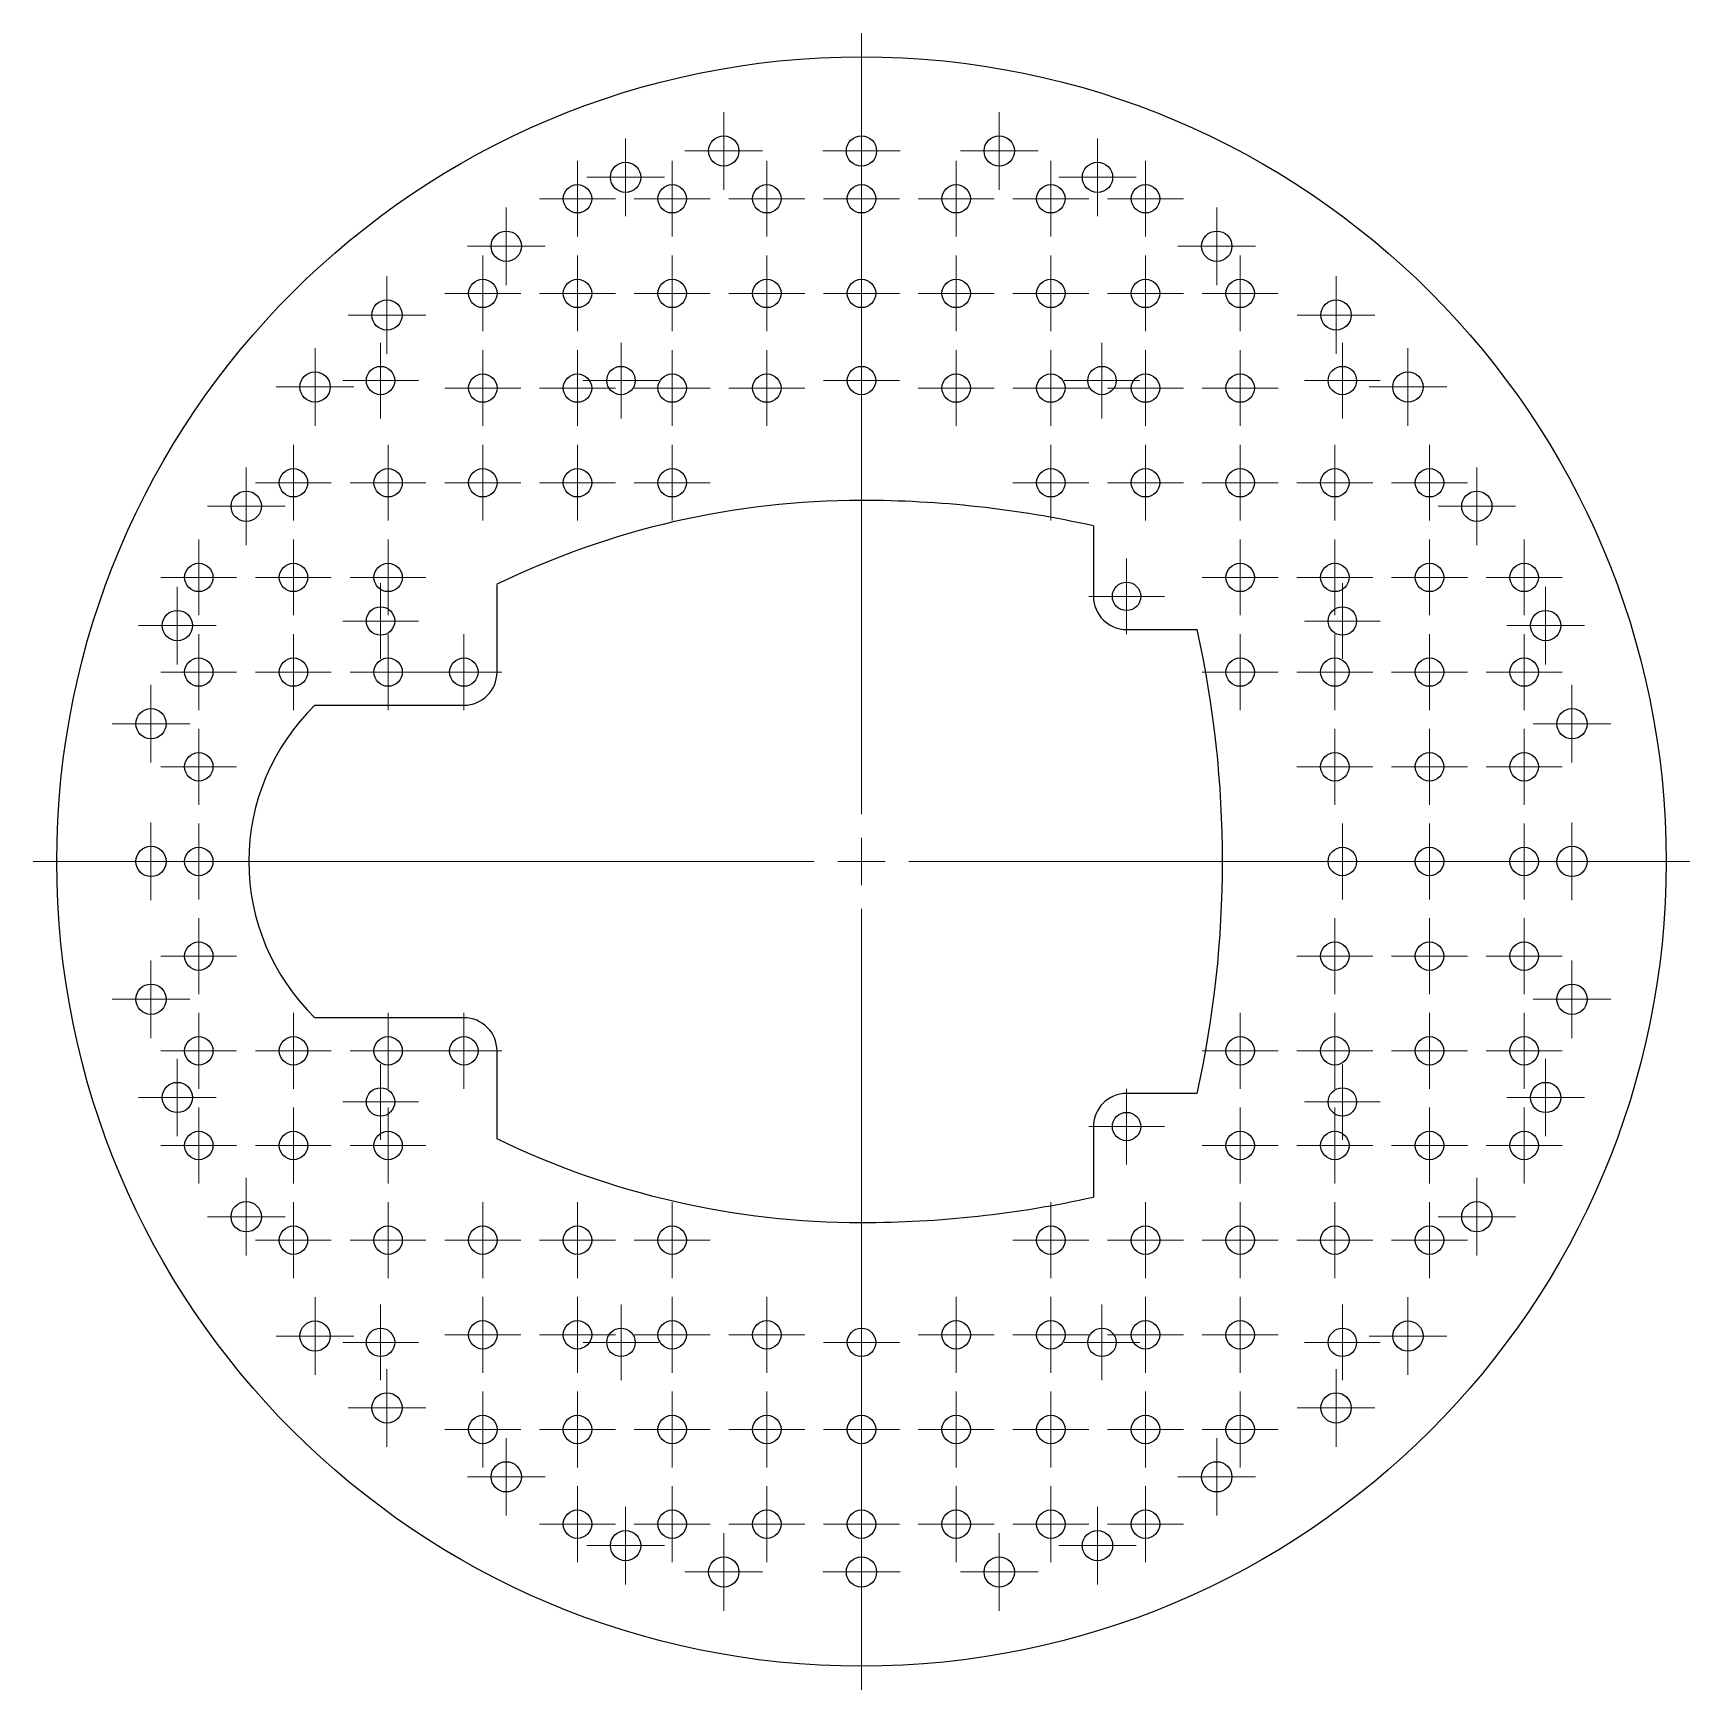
# Model space of a CAD drawing. Header units: millimetres. Extents: x 519 to 694, y 364 to 539.
import ezdxf

# ---------------------------------------------------------------- set-up
doc = ezdxf.new("R2010")
doc.units = ezdxf.units.MM

# ---------------------------------------------------------------- blocks, each defined once
blk = doc.blocks.new('SW_CENTERMARKSYMBOL_0')
at = {"color": 0, "linetype": 'Continuous', "lineweight": 18}
for p, q in [((0, 5), (0, 87.5)), ((0, 0), (0, 2.5)), ((-5, 0), (-87.5, 0)), ((0, 0), (-2.5, 0)), ((0, 0), (0, -2.5)), ((0, 0), (2.5, 0)), ((5, 0), (87.5, 0)), ((0, -5), (0, -87.5))]:
    blk.add_line(p, q, dxfattribs=at)
blk = doc.blocks.new('SW_CENTERMARKSYMBOL_1')
at = {"color": 0, "linetype": 'Continuous', "lineweight": 18}
for p, q in [((0, 2.5), (0, 4.1)), ((0, 0), (0, 2.5)), ((-2.5, 0), (-4.1, 0)), ((0, 0), (-2.5, 0)), ((0, 0), (0, -2.5)), ((0, 0), (2.5, 0)), ((2.5, 0), (4.1, 0)), ((0, -2.5), (0, -4.1))]:
    blk.add_line(p, q, dxfattribs=at)
blk = doc.blocks.new('SW_CENTERMARKSYMBOL_2')
at = {"color": 0, "linetype": 'Continuous', "lineweight": 18}
for p, q in [((0, 2.5), (0, 4.1)), ((0, 0), (0, 2.5)), ((-2.5, 0), (-4.1, 0)), ((0, 0), (-2.5, 0)), ((0, 0), (0, -2.5)), ((0, 0), (2.5, 0)), ((2.5, 0), (4.1, 0)), ((0, -2.5), (0, -4.1))]:
    blk.add_line(p, q, dxfattribs=at)
blk = doc.blocks.new('SW_CENTERMARKSYMBOL_3')
at = {"color": 0, "linetype": 'Continuous', "lineweight": 18}
for p, q in [((0, 2.5), (0, 4.1)), ((0, 0), (0, 2.5)), ((-2.5, 0), (-4.1, 0)), ((0, 0), (-2.5, 0)), ((0, 0), (0, -2.5)), ((0, 0), (2.5, 0)), ((2.5, 0), (4.1, 0)), ((0, -2.5), (0, -4.1))]:
    blk.add_line(p, q, dxfattribs=at)
blk = doc.blocks.new('SW_CENTERMARKSYMBOL_4')
at = {"color": 0, "linetype": 'Continuous', "lineweight": 18}
for p, q in [((0, 2.5), (0, 4.1)), ((0, 0), (0, 2.5)), ((-2.5, 0), (-4.1, 0)), ((0, 0), (-2.5, 0)), ((0, 0), (0, -2.5)), ((0, 0), (2.5, 0)), ((2.5, 0), (4.1, 0)), ((0, -2.5), (0, -4.1))]:
    blk.add_line(p, q, dxfattribs=at)
blk = doc.blocks.new('SW_CENTERMARKSYMBOL_5')
at = {"color": 0, "linetype": 'Continuous', "lineweight": 18}
for p, q in [((0, 2.5), (0, 4.1)), ((0, 0), (0, 2.5)), ((-2.5, 0), (-4.1, 0)), ((0, 0), (-2.5, 0)), ((0, 0), (0, -2.5)), ((0, 0), (2.5, 0)), ((2.5, 0), (4.1, 0)), ((0, -2.5), (0, -4.1))]:
    blk.add_line(p, q, dxfattribs=at)
blk = doc.blocks.new('SW_CENTERMARKSYMBOL_6')
at = {"color": 0, "linetype": 'Continuous', "lineweight": 18}
for p, q in [((0, 2.5), (0, 4.1)), ((0, 0), (0, 2.5)), ((-2.5, 0), (-4.1, 0)), ((0, 0), (-2.5, 0)), ((0, 0), (0, -2.5)), ((0, 0), (2.5, 0)), ((2.5, 0), (4.1, 0)), ((0, -2.5), (0, -4.1))]:
    blk.add_line(p, q, dxfattribs=at)
blk = doc.blocks.new('SW_CENTERMARKSYMBOL_7')
at = {"color": 0, "linetype": 'Continuous', "lineweight": 18}
for p, q in [((0, 2.5), (0, 4.1)), ((0, 0), (0, 2.5)), ((-2.5, 0), (-4.1, 0)), ((0, 0), (-2.5, 0)), ((0, 0), (0, -2.5)), ((0, 0), (2.5, 0)), ((2.5, 0), (4.1, 0)), ((0, -2.5), (0, -4.1))]:
    blk.add_line(p, q, dxfattribs=at)
blk = doc.blocks.new('SW_CENTERMARKSYMBOL_8')
at = {"color": 0, "linetype": 'Continuous', "lineweight": 18}
for p, q in [((0, 2.5), (0, 4.1)), ((0, 0), (0, 2.5)), ((-2.5, 0), (-4.1, 0)), ((0, 0), (-2.5, 0)), ((0, 0), (0, -2.5)), ((0, 0), (2.5, 0)), ((2.5, 0), (4.1, 0)), ((0, -2.5), (0, -4.1))]:
    blk.add_line(p, q, dxfattribs=at)
blk = doc.blocks.new('SW_CENTERMARKSYMBOL_9')
at = {"color": 0, "linetype": 'Continuous', "lineweight": 18}
for p, q in [((0, 2.5), (0, 4.1)), ((0, 0), (0, 2.5)), ((-2.5, 0), (-4.1, 0)), ((0, 0), (-2.5, 0)), ((0, 0), (0, -2.5)), ((0, 0), (2.5, 0)), ((2.5, 0), (4.1, 0)), ((0, -2.5), (0, -4.1))]:
    blk.add_line(p, q, dxfattribs=at)
blk = doc.blocks.new('SW_CENTERMARKSYMBOL_10')
at = {"color": 0, "linetype": 'Continuous', "lineweight": 18}
for p, q in [((0, 2.5), (0, 4.1)), ((0, 0), (0, 2.5)), ((-2.5, 0), (-4.1, 0)), ((0, 0), (-2.5, 0)), ((0, 0), (0, -2.5)), ((0, 0), (2.5, 0)), ((2.5, 0), (4.1, 0)), ((0, -2.5), (0, -4.1))]:
    blk.add_line(p, q, dxfattribs=at)
blk = doc.blocks.new('SW_CENTERMARKSYMBOL_11')
at = {"color": 0, "linetype": 'Continuous', "lineweight": 18}
for p, q in [((0, 2.5), (0, 4.1)), ((0, 0), (0, 2.5)), ((-2.5, 0), (-4.1, 0)), ((0, 0), (-2.5, 0)), ((0, 0), (0, -2.5)), ((0, 0), (2.5, 0)), ((2.5, 0), (4.1, 0)), ((0, -2.5), (0, -4.1))]:
    blk.add_line(p, q, dxfattribs=at)
blk = doc.blocks.new('SW_CENTERMARKSYMBOL_12')
at = {"color": 0, "linetype": 'Continuous', "lineweight": 18}
for p, q in [((0, 2.5), (0, 4.1)), ((0, 0), (0, 2.5)), ((-2.5, 0), (-4.1, 0)), ((0, 0), (-2.5, 0)), ((0, 0), (0, -2.5)), ((0, 0), (2.5, 0)), ((2.5, 0), (4.1, 0)), ((0, -2.5), (0, -4.1))]:
    blk.add_line(p, q, dxfattribs=at)
blk = doc.blocks.new('SW_CENTERMARKSYMBOL_13')
at = {"color": 0, "linetype": 'Continuous', "lineweight": 18}
for p, q in [((0, 2.5), (0, 4.1)), ((0, 0), (0, 2.5)), ((-2.5, 0), (-4.1, 0)), ((0, 0), (-2.5, 0)), ((0, 0), (0, -2.5)), ((0, 0), (2.5, 0)), ((2.5, 0), (4.1, 0)), ((0, -2.5), (0, -4.1))]:
    blk.add_line(p, q, dxfattribs=at)
blk = doc.blocks.new('SW_CENTERMARKSYMBOL_14')
at = {"color": 0, "linetype": 'Continuous', "lineweight": 18}
for p, q in [((0, 2.5), (0, 4.1)), ((0, 0), (0, 2.5)), ((-2.5, 0), (-4.1, 0)), ((0, 0), (-2.5, 0)), ((0, 0), (0, -2.5)), ((0, 0), (2.5, 0)), ((2.5, 0), (4.1, 0)), ((0, -2.5), (0, -4.1))]:
    blk.add_line(p, q, dxfattribs=at)
blk = doc.blocks.new('SW_CENTERMARKSYMBOL_15')
at = {"color": 0, "linetype": 'Continuous', "lineweight": 18}
for p, q in [((0, 2.5), (0, 4.1)), ((0, 0), (0, 2.5)), ((-2.5, 0), (-4.1, 0)), ((0, 0), (-2.5, 0)), ((0, 0), (0, -2.5)), ((0, 0), (2.5, 0)), ((2.5, 0), (4.1, 0)), ((0, -2.5), (0, -4.1))]:
    blk.add_line(p, q, dxfattribs=at)
blk = doc.blocks.new('SW_CENTERMARKSYMBOL_16')
at = {"color": 0, "linetype": 'Continuous', "lineweight": 18}
for p, q in [((0, 2.5), (0, 4.1)), ((0, 0), (0, 2.5)), ((-2.5, 0), (-4.1, 0)), ((0, 0), (-2.5, 0)), ((0, 0), (0, -2.5)), ((0, 0), (2.5, 0)), ((2.5, 0), (4.1, 0)), ((0, -2.5), (0, -4.1))]:
    blk.add_line(p, q, dxfattribs=at)
blk = doc.blocks.new('SW_CENTERMARKSYMBOL_17')
at = {"color": 0, "linetype": 'Continuous', "lineweight": 18}
for p, q in [((0, 2.5), (0, 4.1)), ((0, 0), (0, 2.5)), ((-2.5, 0), (-4.1, 0)), ((0, 0), (-2.5, 0)), ((0, 0), (0, -2.5)), ((0, 0), (2.5, 0)), ((2.5, 0), (4.1, 0)), ((0, -2.5), (0, -4.1))]:
    blk.add_line(p, q, dxfattribs=at)
blk = doc.blocks.new('SW_CENTERMARKSYMBOL_18')
at = {"color": 0, "linetype": 'Continuous', "lineweight": 18}
for p, q in [((0, 2.5), (0, 4.1)), ((0, 0), (0, 2.5)), ((-2.5, 0), (-4.1, 0)), ((0, 0), (-2.5, 0)), ((0, 0), (0, -2.5)), ((0, 0), (2.5, 0)), ((2.5, 0), (4.1, 0)), ((0, -2.5), (0, -4.1))]:
    blk.add_line(p, q, dxfattribs=at)
blk = doc.blocks.new('SW_CENTERMARKSYMBOL_19')
at = {"color": 0, "linetype": 'Continuous', "lineweight": 18}
for p, q in [((0, 2.5), (0, 4.1)), ((0, 0), (0, 2.5)), ((-2.5, 0), (-4.1, 0)), ((0, 0), (-2.5, 0)), ((0, 0), (0, -2.5)), ((0, 0), (2.5, 0)), ((2.5, 0), (4.1, 0)), ((0, -2.5), (0, -4.1))]:
    blk.add_line(p, q, dxfattribs=at)
blk = doc.blocks.new('SW_CENTERMARKSYMBOL_20')
at = {"color": 0, "linetype": 'Continuous', "lineweight": 18}
for p, q in [((0, 2.5), (0, 4.1)), ((0, 0), (0, 2.5)), ((-2.5, 0), (-4.1, 0)), ((0, 0), (-2.5, 0)), ((0, 0), (0, -2.5)), ((0, 0), (2.5, 0)), ((2.5, 0), (4.1, 0)), ((0, -2.5), (0, -4.1))]:
    blk.add_line(p, q, dxfattribs=at)
blk = doc.blocks.new('SW_CENTERMARKSYMBOL_21')
at = {"color": 0, "linetype": 'Continuous', "lineweight": 18}
for p, q in [((0, 2.5), (0, 4.1)), ((0, 0), (0, 2.5)), ((-2.5, 0), (-4.1, 0)), ((0, 0), (-2.5, 0)), ((0, 0), (0, -2.5)), ((0, 0), (2.5, 0)), ((2.5, 0), (4.1, 0)), ((0, -2.5), (0, -4.1))]:
    blk.add_line(p, q, dxfattribs=at)
blk = doc.blocks.new('SW_CENTERMARKSYMBOL_22')
at = {"color": 0, "linetype": 'Continuous', "lineweight": 18}
for p, q in [((0, 2.5), (0, 4.1)), ((0, 0), (0, 2.5)), ((-2.5, 0), (-4.1, 0)), ((0, 0), (-2.5, 0)), ((0, 0), (0, -2.5)), ((0, 0), (2.5, 0)), ((2.5, 0), (4.1, 0)), ((0, -2.5), (0, -4.1))]:
    blk.add_line(p, q, dxfattribs=at)
blk = doc.blocks.new('SW_CENTERMARKSYMBOL_23')
at = {"color": 0, "linetype": 'Continuous', "lineweight": 18}
for p, q in [((0, 2.5), (0, 4.1)), ((0, 0), (0, 2.5)), ((-2.5, 0), (-4.1, 0)), ((0, 0), (-2.5, 0)), ((0, 0), (0, -2.5)), ((0, 0), (2.5, 0)), ((2.5, 0), (4.1, 0)), ((0, -2.5), (0, -4.1))]:
    blk.add_line(p, q, dxfattribs=at)
blk = doc.blocks.new('SW_CENTERMARKSYMBOL_24')
at = {"color": 0, "linetype": 'Continuous', "lineweight": 18}
for p, q in [((0, 2.5), (0, 4.1)), ((0, 0), (0, 2.5)), ((-2.5, 0), (-4.1, 0)), ((0, 0), (-2.5, 0)), ((0, 0), (0, -2.5)), ((0, 0), (2.5, 0)), ((2.5, 0), (4.1, 0)), ((0, -2.5), (0, -4.1))]:
    blk.add_line(p, q, dxfattribs=at)
blk = doc.blocks.new('SW_CENTERMARKSYMBOL_25')
at = {"color": 0, "linetype": 'Continuous', "lineweight": 18}
for p, q in [((0, 2.5), (0, 4.1)), ((0, 0), (0, 2.5)), ((-2.5, 0), (-4.1, 0)), ((0, 0), (-2.5, 0)), ((0, 0), (0, -2.5)), ((0, 0), (2.5, 0)), ((2.5, 0), (4.1, 0)), ((0, -2.5), (0, -4.1))]:
    blk.add_line(p, q, dxfattribs=at)
blk = doc.blocks.new('SW_CENTERMARKSYMBOL_26')
at = {"color": 0, "linetype": 'Continuous', "lineweight": 18}
for p, q in [((0, 2.5), (0, 4.1)), ((0, 0), (0, 2.5)), ((-2.5, 0), (-4.1, 0)), ((0, 0), (-2.5, 0)), ((0, 0), (0, -2.5)), ((0, 0), (2.5, 0)), ((2.5, 0), (4.1, 0)), ((0, -2.5), (0, -4.1))]:
    blk.add_line(p, q, dxfattribs=at)
blk = doc.blocks.new('SW_CENTERMARKSYMBOL_27')
at = {"color": 0, "linetype": 'Continuous', "lineweight": 18}
for p, q in [((0, 2.5), (0, 4.1)), ((0, 0), (0, 2.5)), ((-2.5, 0), (-4.1, 0)), ((0, 0), (-2.5, 0)), ((0, 0), (0, -2.5)), ((0, 0), (2.5, 0)), ((2.5, 0), (4.1, 0)), ((0, -2.5), (0, -4.1))]:
    blk.add_line(p, q, dxfattribs=at)
blk = doc.blocks.new('SW_CENTERMARKSYMBOL_28')
at = {"color": 0, "linetype": 'Continuous', "lineweight": 18}
for p, q in [((0, 2.5), (0, 4.1)), ((0, 0), (0, 2.5)), ((-2.5, 0), (-4.1, 0)), ((0, 0), (-2.5, 0)), ((0, 0), (0, -2.5)), ((0, 0), (2.5, 0)), ((2.5, 0), (4.1, 0)), ((0, -2.5), (0, -4.1))]:
    blk.add_line(p, q, dxfattribs=at)
blk = doc.blocks.new('SW_CENTERMARKSYMBOL_29')
at = {"color": 0, "linetype": 'Continuous', "lineweight": 18}
for p, q in [((0, 2.5), (0, 4.1)), ((0, 0), (0, 2.5)), ((-2.5, 0), (-4.1, 0)), ((0, 0), (-2.5, 0)), ((0, 0), (0, -2.5)), ((0, 0), (2.5, 0)), ((2.5, 0), (4.1, 0)), ((0, -2.5), (0, -4.1))]:
    blk.add_line(p, q, dxfattribs=at)
blk = doc.blocks.new('SW_CENTERMARKSYMBOL_30')
at = {"color": 0, "linetype": 'Continuous', "lineweight": 18}
for p, q in [((0, 2.5), (0, 4.1)), ((0, 0), (0, 2.5)), ((-2.5, 0), (-4.1, 0)), ((0, 0), (-2.5, 0)), ((0, 0), (0, -2.5)), ((0, 0), (2.5, 0)), ((2.5, 0), (4.1, 0)), ((0, -2.5), (0, -4.1))]:
    blk.add_line(p, q, dxfattribs=at)
blk = doc.blocks.new('SW_CENTERMARKSYMBOL_31')
at = {"color": 0, "linetype": 'Continuous', "lineweight": 18}
for p, q in [((0, 2.5), (0, 4.1)), ((0, 0), (0, 2.5)), ((-2.5, 0), (-4.1, 0)), ((0, 0), (-2.5, 0)), ((0, 0), (0, -2.5)), ((0, 0), (2.5, 0)), ((2.5, 0), (4.1, 0)), ((0, -2.5), (0, -4.1))]:
    blk.add_line(p, q, dxfattribs=at)
blk = doc.blocks.new('SW_CENTERMARKSYMBOL_32')
at = {"color": 0, "linetype": 'Continuous', "lineweight": 18}
for p, q in [((0, 2.5), (0, 4.1)), ((0, 0), (0, 2.5)), ((-2.5, 0), (-4.1, 0)), ((0, 0), (-2.5, 0)), ((0, 0), (0, -2.5)), ((0, 0), (2.5, 0)), ((2.5, 0), (4.1, 0)), ((0, -2.5), (0, -4.1))]:
    blk.add_line(p, q, dxfattribs=at)
blk = doc.blocks.new('SW_CENTERMARKSYMBOL_33')
at = {"color": 0, "linetype": 'Continuous', "lineweight": 18}
for p, q in [((0, 2.5), (0, 4.1)), ((0, 0), (0, 2.5)), ((-2.5, 0), (-4.1, 0)), ((0, 0), (-2.5, 0)), ((0, 0), (0, -2.5)), ((0, 0), (2.5, 0)), ((2.5, 0), (4.1, 0)), ((0, -2.5), (0, -4.1))]:
    blk.add_line(p, q, dxfattribs=at)
blk = doc.blocks.new('SW_CENTERMARKSYMBOL_34')
at = {"color": 0, "linetype": 'Continuous', "lineweight": 18}
for p, q in [((0, 2.5), (0, 4.1)), ((0, 0), (0, 2.5)), ((-2.5, 0), (-4.1, 0)), ((0, 0), (-2.5, 0)), ((0, 0), (0, -2.5)), ((0, 0), (2.5, 0)), ((2.5, 0), (4.1, 0)), ((0, -2.5), (0, -4.1))]:
    blk.add_line(p, q, dxfattribs=at)
blk = doc.blocks.new('SW_CENTERMARKSYMBOL_35')
at = {"color": 0, "linetype": 'Continuous', "lineweight": 18}
for p, q in [((0, 2.5), (0, 4.1)), ((0, 0), (0, 2.5)), ((-2.5, 0), (-4.1, 0)), ((0, 0), (-2.5, 0)), ((0, 0), (0, -2.5)), ((0, 0), (2.5, 0)), ((2.5, 0), (4.1, 0)), ((0, -2.5), (0, -4.1))]:
    blk.add_line(p, q, dxfattribs=at)
blk = doc.blocks.new('SW_CENTERMARKSYMBOL_36')
at = {"color": 0, "linetype": 'Continuous', "lineweight": 18}
for p, q in [((0, 2.5), (0, 4.1)), ((0, 0), (0, 2.5)), ((-2.5, 0), (-4.1, 0)), ((0, 0), (-2.5, 0)), ((0, 0), (0, -2.5)), ((0, 0), (2.5, 0)), ((2.5, 0), (4.1, 0)), ((0, -2.5), (0, -4.1))]:
    blk.add_line(p, q, dxfattribs=at)
blk = doc.blocks.new('SW_CENTERMARKSYMBOL_37')
at = {"color": 0, "linetype": 'Continuous', "lineweight": 18}
for p, q in [((0, 2.5), (0, 4)), ((0, 0), (0, 2.5)), ((-2.5, 0), (-4, 0)), ((0, 0), (-2.5, 0)), ((0, 0), (0, -2.5)), ((0, 0), (2.5, 0)), ((2.5, 0), (4, 0)), ((0, -2.5), (0, -4))]:
    blk.add_line(p, q, dxfattribs=at)
blk = doc.blocks.new('SW_CENTERMARKSYMBOL_38')
at = {"color": 0, "linetype": 'Continuous', "lineweight": 18}
for p, q in [((0, 2.5), (0, 4)), ((0, 0), (0, 2.5)), ((-2.5, 0), (-4, 0)), ((0, 0), (-2.5, 0)), ((0, 0), (0, -2.5)), ((0, 0), (2.5, 0)), ((2.5, 0), (4, 0)), ((0, -2.5), (0, -4))]:
    blk.add_line(p, q, dxfattribs=at)
blk = doc.blocks.new('SW_CENTERMARKSYMBOL_39')
at = {"color": 0, "linetype": 'Continuous', "lineweight": 18}
for p, q in [((0, 2.5), (0, 4)), ((0, 0), (0, 2.5)), ((-2.5, 0), (-4, 0)), ((0, 0), (-2.5, 0)), ((0, 0), (0, -2.5)), ((0, 0), (2.5, 0)), ((2.5, 0), (4, 0)), ((0, -2.5), (0, -4))]:
    blk.add_line(p, q, dxfattribs=at)
blk = doc.blocks.new('SW_CENTERMARKSYMBOL_40')
at = {"color": 0, "linetype": 'Continuous', "lineweight": 18}
for p, q in [((0, 2.5), (0, 4)), ((0, 0), (0, 2.5)), ((-2.5, 0), (-4, 0)), ((0, 0), (-2.5, 0)), ((0, 0), (0, -2.5)), ((0, 0), (2.5, 0)), ((2.5, 0), (4, 0)), ((0, -2.5), (0, -4))]:
    blk.add_line(p, q, dxfattribs=at)
blk = doc.blocks.new('SW_CENTERMARKSYMBOL_41')
at = {"color": 0, "linetype": 'Continuous', "lineweight": 18}
for p, q in [((0, 2.5), (0, 4)), ((0, 0), (0, 2.5)), ((-2.5, 0), (-4, 0)), ((0, 0), (-2.5, 0)), ((0, 0), (0, -2.5)), ((0, 0), (2.5, 0)), ((2.5, 0), (4, 0)), ((0, -2.5), (0, -4))]:
    blk.add_line(p, q, dxfattribs=at)
blk = doc.blocks.new('SW_CENTERMARKSYMBOL_42')
at = {"color": 0, "linetype": 'Continuous', "lineweight": 18}
for p, q in [((0, 2.5), (0, 4)), ((0, 0), (0, 2.5)), ((-2.5, 0), (-4, 0)), ((0, 0), (-2.5, 0)), ((0, 0), (0, -2.5)), ((0, 0), (2.5, 0)), ((2.5, 0), (4, 0)), ((0, -2.5), (0, -4))]:
    blk.add_line(p, q, dxfattribs=at)
blk = doc.blocks.new('SW_CENTERMARKSYMBOL_43')
at = {"color": 0, "linetype": 'Continuous', "lineweight": 18}
for p, q in [((0, 2.5), (0, 4)), ((0, 0), (0, 2.5)), ((-2.5, 0), (-4, 0)), ((0, 0), (-2.5, 0)), ((0, 0), (0, -2.5)), ((0, 0), (2.5, 0)), ((2.5, 0), (4, 0)), ((0, -2.5), (0, -4))]:
    blk.add_line(p, q, dxfattribs=at)
blk = doc.blocks.new('SW_CENTERMARKSYMBOL_44')
at = {"color": 0, "linetype": 'Continuous', "lineweight": 18}
for p, q in [((0, 2.5), (0, 4)), ((0, 0), (0, 2.5)), ((-2.5, 0), (-4, 0)), ((0, 0), (-2.5, 0)), ((0, 0), (0, -2.5)), ((0, 0), (2.5, 0)), ((2.5, 0), (4, 0)), ((0, -2.5), (0, -4))]:
    blk.add_line(p, q, dxfattribs=at)
blk = doc.blocks.new('SW_CENTERMARKSYMBOL_45')
at = {"color": 0, "linetype": 'Continuous', "lineweight": 18}
for p, q in [((0, 2.5), (0, 4)), ((0, 0), (0, 2.5)), ((-2.5, 0), (-4, 0)), ((0, 0), (-2.5, 0)), ((0, 0), (0, -2.5)), ((0, 0), (2.5, 0)), ((2.5, 0), (4, 0)), ((0, -2.5), (0, -4))]:
    blk.add_line(p, q, dxfattribs=at)
blk = doc.blocks.new('SW_CENTERMARKSYMBOL_46')
at = {"color": 0, "linetype": 'Continuous', "lineweight": 18}
for p, q in [((0, 2.5), (0, 4)), ((0, 0), (0, 2.5)), ((-2.5, 0), (-4, 0)), ((0, 0), (-2.5, 0)), ((0, 0), (0, -2.5)), ((0, 0), (2.5, 0)), ((2.5, 0), (4, 0)), ((0, -2.5), (0, -4))]:
    blk.add_line(p, q, dxfattribs=at)
blk = doc.blocks.new('SW_CENTERMARKSYMBOL_47')
at = {"color": 0, "linetype": 'Continuous', "lineweight": 18}
for p, q in [((0, 2.5), (0, 4)), ((0, 0), (0, 2.5)), ((-2.5, 0), (-4, 0)), ((0, 0), (-2.5, 0)), ((0, 0), (0, -2.5)), ((0, 0), (2.5, 0)), ((2.5, 0), (4, 0)), ((0, -2.5), (0, -4))]:
    blk.add_line(p, q, dxfattribs=at)
blk = doc.blocks.new('SW_CENTERMARKSYMBOL_48')
at = {"color": 0, "linetype": 'Continuous', "lineweight": 18}
for p, q in [((0, 2.5), (0, 4)), ((0, 0), (0, 2.5)), ((-2.5, 0), (-4, 0)), ((0, 0), (-2.5, 0)), ((0, 0), (0, -2.5)), ((0, 0), (2.5, 0)), ((2.5, 0), (4, 0)), ((0, -2.5), (0, -4))]:
    blk.add_line(p, q, dxfattribs=at)
blk = doc.blocks.new('SW_CENTERMARKSYMBOL_49')
at = {"color": 0, "linetype": 'Continuous', "lineweight": 18}
for p, q in [((0, 2.5), (0, 4)), ((0, 0), (0, 2.5)), ((-2.5, 0), (-4, 0)), ((0, 0), (-2.5, 0)), ((0, 0), (0, -2.5)), ((0, 0), (2.5, 0)), ((2.5, 0), (4, 0)), ((0, -2.5), (0, -4))]:
    blk.add_line(p, q, dxfattribs=at)
blk = doc.blocks.new('SW_CENTERMARKSYMBOL_50')
at = {"color": 0, "linetype": 'Continuous', "lineweight": 18}
for p, q in [((0, 2.5), (0, 4)), ((0, 0), (0, 2.5)), ((-2.5, 0), (-4, 0)), ((0, 0), (-2.5, 0)), ((0, 0), (0, -2.5)), ((0, 0), (2.5, 0)), ((2.5, 0), (4, 0)), ((0, -2.5), (0, -4))]:
    blk.add_line(p, q, dxfattribs=at)
blk = doc.blocks.new('SW_CENTERMARKSYMBOL_51')
at = {"color": 0, "linetype": 'Continuous', "lineweight": 18}
for p, q in [((0, 2.5), (0, 4)), ((0, 0), (0, 2.5)), ((-2.5, 0), (-4, 0)), ((0, 0), (-2.5, 0)), ((0, 0), (0, -2.5)), ((0, 0), (2.5, 0)), ((2.5, 0), (4, 0)), ((0, -2.5), (0, -4))]:
    blk.add_line(p, q, dxfattribs=at)
blk = doc.blocks.new('SW_CENTERMARKSYMBOL_52')
at = {"color": 0, "linetype": 'Continuous', "lineweight": 18}
for p, q in [((0, 2.5), (0, 4)), ((0, 0), (0, 2.5)), ((-2.5, 0), (-4, 0)), ((0, 0), (-2.5, 0)), ((0, 0), (0, -2.5)), ((0, 0), (2.5, 0)), ((2.5, 0), (4, 0)), ((0, -2.5), (0, -4))]:
    blk.add_line(p, q, dxfattribs=at)
blk = doc.blocks.new('SW_CENTERMARKSYMBOL_53')
at = {"color": 0, "linetype": 'Continuous', "lineweight": 18}
for p, q in [((0, 2.5), (0, 4)), ((0, 0), (0, 2.5)), ((-2.5, 0), (-4, 0)), ((0, 0), (-2.5, 0)), ((0, 0), (0, -2.5)), ((0, 0), (2.5, 0)), ((2.5, 0), (4, 0)), ((0, -2.5), (0, -4))]:
    blk.add_line(p, q, dxfattribs=at)
blk = doc.blocks.new('SW_CENTERMARKSYMBOL_54')
at = {"color": 0, "linetype": 'Continuous', "lineweight": 18}
for p, q in [((0, 2.5), (0, 4)), ((0, 0), (0, 2.5)), ((-2.5, 0), (-4, 0)), ((0, 0), (-2.5, 0)), ((0, 0), (0, -2.5)), ((0, 0), (2.5, 0)), ((2.5, 0), (4, 0)), ((0, -2.5), (0, -4))]:
    blk.add_line(p, q, dxfattribs=at)
blk = doc.blocks.new('SW_CENTERMARKSYMBOL_55')
at = {"color": 0, "linetype": 'Continuous', "lineweight": 18}
for p, q in [((0, 2.5), (0, 4)), ((0, 0), (0, 2.5)), ((-2.5, 0), (-4, 0)), ((0, 0), (-2.5, 0)), ((0, 0), (0, -2.5)), ((0, 0), (2.5, 0)), ((2.5, 0), (4, 0)), ((0, -2.5), (0, -4))]:
    blk.add_line(p, q, dxfattribs=at)
blk = doc.blocks.new('SW_CENTERMARKSYMBOL_56')
at = {"color": 0, "linetype": 'Continuous', "lineweight": 18}
for p, q in [((0, 2.5), (0, 4)), ((0, 0), (0, 2.5)), ((-2.5, 0), (-4, 0)), ((0, 0), (-2.5, 0)), ((0, 0), (0, -2.5)), ((0, 0), (2.5, 0)), ((2.5, 0), (4, 0)), ((0, -2.5), (0, -4))]:
    blk.add_line(p, q, dxfattribs=at)
blk = doc.blocks.new('SW_CENTERMARKSYMBOL_57')
at = {"color": 0, "linetype": 'Continuous', "lineweight": 18}
for p, q in [((0, 2.5), (0, 4)), ((0, 0), (0, 2.5)), ((-2.5, 0), (-4, 0)), ((0, 0), (-2.5, 0)), ((0, 0), (0, -2.5)), ((0, 0), (2.5, 0)), ((2.5, 0), (4, 0)), ((0, -2.5), (0, -4))]:
    blk.add_line(p, q, dxfattribs=at)
blk = doc.blocks.new('SW_CENTERMARKSYMBOL_58')
at = {"color": 0, "linetype": 'Continuous', "lineweight": 18}
for p, q in [((0, 2.5), (0, 4)), ((0, 0), (0, 2.5)), ((-2.5, 0), (-4, 0)), ((0, 0), (-2.5, 0)), ((0, 0), (0, -2.5)), ((0, 0), (2.5, 0)), ((2.5, 0), (4, 0)), ((0, -2.5), (0, -4))]:
    blk.add_line(p, q, dxfattribs=at)
blk = doc.blocks.new('SW_CENTERMARKSYMBOL_59')
at = {"color": 0, "linetype": 'Continuous', "lineweight": 18}
for p, q in [((0, 2.5), (0, 4)), ((0, 0), (0, 2.5)), ((-2.5, 0), (-4, 0)), ((0, 0), (-2.5, 0)), ((0, 0), (0, -2.5)), ((0, 0), (2.5, 0)), ((2.5, 0), (4, 0)), ((0, -2.5), (0, -4))]:
    blk.add_line(p, q, dxfattribs=at)
blk = doc.blocks.new('SW_CENTERMARKSYMBOL_60')
at = {"color": 0, "linetype": 'Continuous', "lineweight": 18}
for p, q in [((0, 2.5), (0, 4)), ((0, 0), (0, 2.5)), ((-2.5, 0), (-4, 0)), ((0, 0), (-2.5, 0)), ((0, 0), (0, -2.5)), ((0, 0), (2.5, 0)), ((2.5, 0), (4, 0)), ((0, -2.5), (0, -4))]:
    blk.add_line(p, q, dxfattribs=at)
blk = doc.blocks.new('SW_CENTERMARKSYMBOL_61')
at = {"color": 0, "linetype": 'Continuous', "lineweight": 18}
for p, q in [((0, 2.5), (0, 4)), ((0, 0), (0, 2.5)), ((-2.5, 0), (-4, 0)), ((0, 0), (-2.5, 0)), ((0, 0), (0, -2.5)), ((0, 0), (2.5, 0)), ((2.5, 0), (4, 0)), ((0, -2.5), (0, -4))]:
    blk.add_line(p, q, dxfattribs=at)
blk = doc.blocks.new('SW_CENTERMARKSYMBOL_62')
at = {"color": 0, "linetype": 'Continuous', "lineweight": 18}
for p, q in [((0, 2.5), (0, 4)), ((0, 0), (0, 2.5)), ((-2.5, 0), (-4, 0)), ((0, 0), (-2.5, 0)), ((0, 0), (0, -2.5)), ((0, 0), (2.5, 0)), ((2.5, 0), (4, 0)), ((0, -2.5), (0, -4))]:
    blk.add_line(p, q, dxfattribs=at)
blk = doc.blocks.new('SW_CENTERMARKSYMBOL_63')
at = {"color": 0, "linetype": 'Continuous', "lineweight": 18}
for p, q in [((0, 2.5), (0, 4)), ((0, 0), (0, 2.5)), ((-2.5, 0), (-4, 0)), ((0, 0), (-2.5, 0)), ((0, 0), (0, -2.5)), ((0, 0), (2.5, 0)), ((2.5, 0), (4, 0)), ((0, -2.5), (0, -4))]:
    blk.add_line(p, q, dxfattribs=at)
blk = doc.blocks.new('SW_CENTERMARKSYMBOL_64')
at = {"color": 0, "linetype": 'Continuous', "lineweight": 18}
for p, q in [((0, 2.5), (0, 4)), ((0, 0), (0, 2.5)), ((-2.5, 0), (-4, 0)), ((0, 0), (-2.5, 0)), ((0, 0), (0, -2.5)), ((0, 0), (2.5, 0)), ((2.5, 0), (4, 0)), ((0, -2.5), (0, -4))]:
    blk.add_line(p, q, dxfattribs=at)
blk = doc.blocks.new('SW_CENTERMARKSYMBOL_65')
at = {"color": 0, "linetype": 'Continuous', "lineweight": 18}
for p, q in [((0, 2.5), (0, 4)), ((0, 0), (0, 2.5)), ((-2.5, 0), (-4, 0)), ((0, 0), (-2.5, 0)), ((0, 0), (0, -2.5)), ((0, 0), (2.5, 0)), ((2.5, 0), (4, 0)), ((0, -2.5), (0, -4))]:
    blk.add_line(p, q, dxfattribs=at)
blk = doc.blocks.new('SW_CENTERMARKSYMBOL_66')
at = {"color": 0, "linetype": 'Continuous', "lineweight": 18}
for p, q in [((0, 2.5), (0, 4)), ((0, 0), (0, 2.5)), ((-2.5, 0), (-4, 0)), ((0, 0), (-2.5, 0)), ((0, 0), (0, -2.5)), ((0, 0), (2.5, 0)), ((2.5, 0), (4, 0)), ((0, -2.5), (0, -4))]:
    blk.add_line(p, q, dxfattribs=at)
blk = doc.blocks.new('SW_CENTERMARKSYMBOL_67')
at = {"color": 0, "linetype": 'Continuous', "lineweight": 18}
for p, q in [((0, 2.5), (0, 4)), ((0, 0), (0, 2.5)), ((-2.5, 0), (-4, 0)), ((0, 0), (-2.5, 0)), ((0, 0), (0, -2.5)), ((0, 0), (2.5, 0)), ((2.5, 0), (4, 0)), ((0, -2.5), (0, -4))]:
    blk.add_line(p, q, dxfattribs=at)
blk = doc.blocks.new('SW_CENTERMARKSYMBOL_68')
at = {"color": 0, "linetype": 'Continuous', "lineweight": 18}
for p, q in [((0, 2.5), (0, 4)), ((0, 0), (0, 2.5)), ((-2.5, 0), (-4, 0)), ((0, 0), (-2.5, 0)), ((0, 0), (0, -2.5)), ((0, 0), (2.5, 0)), ((2.5, 0), (4, 0)), ((0, -2.5), (0, -4))]:
    blk.add_line(p, q, dxfattribs=at)
blk = doc.blocks.new('SW_CENTERMARKSYMBOL_69')
at = {"color": 0, "linetype": 'Continuous', "lineweight": 18}
for p, q in [((0, 2.5), (0, 4)), ((0, 0), (0, 2.5)), ((-2.5, 0), (-4, 0)), ((0, 0), (-2.5, 0)), ((0, 0), (0, -2.5)), ((0, 0), (2.5, 0)), ((2.5, 0), (4, 0)), ((0, -2.5), (0, -4))]:
    blk.add_line(p, q, dxfattribs=at)
blk = doc.blocks.new('SW_CENTERMARKSYMBOL_70')
at = {"color": 0, "linetype": 'Continuous', "lineweight": 18}
for p, q in [((0, 2.5), (0, 4)), ((0, 0), (0, 2.5)), ((-2.5, 0), (-4, 0)), ((0, 0), (-2.5, 0)), ((0, 0), (0, -2.5)), ((0, 0), (2.5, 0)), ((2.5, 0), (4, 0)), ((0, -2.5), (0, -4))]:
    blk.add_line(p, q, dxfattribs=at)
blk = doc.blocks.new('SW_CENTERMARKSYMBOL_71')
at = {"color": 0, "linetype": 'Continuous', "lineweight": 18}
for p, q in [((0, 2.5), (0, 4)), ((0, 0), (0, 2.5)), ((-2.5, 0), (-4, 0)), ((0, 0), (-2.5, 0)), ((0, 0), (0, -2.5)), ((0, 0), (2.5, 0)), ((2.5, 0), (4, 0)), ((0, -2.5), (0, -4))]:
    blk.add_line(p, q, dxfattribs=at)
blk = doc.blocks.new('SW_CENTERMARKSYMBOL_72')
at = {"color": 0, "linetype": 'Continuous', "lineweight": 18}
for p, q in [((0, 2.5), (0, 4)), ((0, 0), (0, 2.5)), ((-2.5, 0), (-4, 0)), ((0, 0), (-2.5, 0)), ((0, 0), (0, -2.5)), ((0, 0), (2.5, 0)), ((2.5, 0), (4, 0)), ((0, -2.5), (0, -4))]:
    blk.add_line(p, q, dxfattribs=at)
blk = doc.blocks.new('SW_CENTERMARKSYMBOL_73')
at = {"color": 0, "linetype": 'Continuous', "lineweight": 18}
for p, q in [((0, 2.5), (0, 4)), ((0, 0), (0, 2.5)), ((-2.5, 0), (-4, 0)), ((0, 0), (-2.5, 0)), ((0, 0), (0, -2.5)), ((0, 0), (2.5, 0)), ((2.5, 0), (4, 0)), ((0, -2.5), (0, -4))]:
    blk.add_line(p, q, dxfattribs=at)
blk = doc.blocks.new('SW_CENTERMARKSYMBOL_74')
at = {"color": 0, "linetype": 'Continuous', "lineweight": 18}
for p, q in [((0, 2.5), (0, 4)), ((0, 0), (0, 2.5)), ((-2.5, 0), (-4, 0)), ((0, 0), (-2.5, 0)), ((0, 0), (0, -2.5)), ((0, 0), (2.5, 0)), ((2.5, 0), (4, 0)), ((0, -2.5), (0, -4))]:
    blk.add_line(p, q, dxfattribs=at)
blk = doc.blocks.new('SW_CENTERMARKSYMBOL_75')
at = {"color": 0, "linetype": 'Continuous', "lineweight": 18}
for p, q in [((0, 2.5), (0, 4)), ((0, 0), (0, 2.5)), ((-2.5, 0), (-4, 0)), ((0, 0), (-2.5, 0)), ((0, 0), (0, -2.5)), ((0, 0), (2.5, 0)), ((2.5, 0), (4, 0)), ((0, -2.5), (0, -4))]:
    blk.add_line(p, q, dxfattribs=at)
blk = doc.blocks.new('SW_CENTERMARKSYMBOL_76')
at = {"color": 0, "linetype": 'Continuous', "lineweight": 18}
for p, q in [((0, 2.5), (0, 4)), ((0, 0), (0, 2.5)), ((-2.5, 0), (-4, 0)), ((0, 0), (-2.5, 0)), ((0, 0), (0, -2.5)), ((0, 0), (2.5, 0)), ((2.5, 0), (4, 0)), ((0, -2.5), (0, -4))]:
    blk.add_line(p, q, dxfattribs=at)
blk = doc.blocks.new('SW_CENTERMARKSYMBOL_77')
at = {"color": 0, "linetype": 'Continuous', "lineweight": 18}
for p, q in [((0, 2.5), (0, 4)), ((0, 0), (0, 2.5)), ((-2.5, 0), (-4, 0)), ((0, 0), (-2.5, 0)), ((0, 0), (0, -2.5)), ((0, 0), (2.5, 0)), ((2.5, 0), (4, 0)), ((0, -2.5), (0, -4))]:
    blk.add_line(p, q, dxfattribs=at)
blk = doc.blocks.new('SW_CENTERMARKSYMBOL_78')
at = {"color": 0, "linetype": 'Continuous', "lineweight": 18}
for p, q in [((0, 2.5), (0, 4)), ((0, 0), (0, 2.5)), ((-2.5, 0), (-4, 0)), ((0, 0), (-2.5, 0)), ((0, 0), (0, -2.5)), ((0, 0), (2.5, 0)), ((2.5, 0), (4, 0)), ((0, -2.5), (0, -4))]:
    blk.add_line(p, q, dxfattribs=at)
blk = doc.blocks.new('SW_CENTERMARKSYMBOL_79')
at = {"color": 0, "linetype": 'Continuous', "lineweight": 18}
for p, q in [((0, 2.5), (0, 4)), ((0, 0), (0, 2.5)), ((-2.5, 0), (-4, 0)), ((0, 0), (-2.5, 0)), ((0, 0), (0, -2.5)), ((0, 0), (2.5, 0)), ((2.5, 0), (4, 0)), ((0, -2.5), (0, -4))]:
    blk.add_line(p, q, dxfattribs=at)
blk = doc.blocks.new('SW_CENTERMARKSYMBOL_80')
at = {"color": 0, "linetype": 'Continuous', "lineweight": 18}
for p, q in [((0, 2.5), (0, 4)), ((0, 0), (0, 2.5)), ((-2.5, 0), (-4, 0)), ((0, 0), (-2.5, 0)), ((0, 0), (0, -2.5)), ((0, 0), (2.5, 0)), ((2.5, 0), (4, 0)), ((0, -2.5), (0, -4))]:
    blk.add_line(p, q, dxfattribs=at)
blk = doc.blocks.new('SW_CENTERMARKSYMBOL_81')
at = {"color": 0, "linetype": 'Continuous', "lineweight": 18}
for p, q in [((0, 2.5), (0, 4)), ((0, 0), (0, 2.5)), ((-2.5, 0), (-4, 0)), ((0, 0), (-2.5, 0)), ((0, 0), (0, -2.5)), ((0, 0), (2.5, 0)), ((2.5, 0), (4, 0)), ((0, -2.5), (0, -4))]:
    blk.add_line(p, q, dxfattribs=at)
blk = doc.blocks.new('SW_CENTERMARKSYMBOL_82')
at = {"color": 0, "linetype": 'Continuous', "lineweight": 18}
for p, q in [((0, 2.5), (0, 4)), ((0, 0), (0, 2.5)), ((-2.5, 0), (-4, 0)), ((0, 0), (-2.5, 0)), ((0, 0), (0, -2.5)), ((0, 0), (2.5, 0)), ((2.5, 0), (4, 0)), ((0, -2.5), (0, -4))]:
    blk.add_line(p, q, dxfattribs=at)
blk = doc.blocks.new('SW_CENTERMARKSYMBOL_83')
at = {"color": 0, "linetype": 'Continuous', "lineweight": 18}
for p, q in [((0, 2.5), (0, 4)), ((0, 0), (0, 2.5)), ((-2.5, 0), (-4, 0)), ((0, 0), (-2.5, 0)), ((0, 0), (0, -2.5)), ((0, 0), (2.5, 0)), ((2.5, 0), (4, 0)), ((0, -2.5), (0, -4))]:
    blk.add_line(p, q, dxfattribs=at)
blk = doc.blocks.new('SW_CENTERMARKSYMBOL_84')
at = {"color": 0, "linetype": 'Continuous', "lineweight": 18}
for p, q in [((0, 2.5), (0, 4)), ((0, 0), (0, 2.5)), ((-2.5, 0), (-4, 0)), ((0, 0), (-2.5, 0)), ((0, 0), (0, -2.5)), ((0, 0), (2.5, 0)), ((2.5, 0), (4, 0)), ((0, -2.5), (0, -4))]:
    blk.add_line(p, q, dxfattribs=at)
blk = doc.blocks.new('SW_CENTERMARKSYMBOL_85')
at = {"color": 0, "linetype": 'Continuous', "lineweight": 18}
for p, q in [((0, 2.5), (0, 4)), ((0, 0), (0, 2.5)), ((-2.5, 0), (-4, 0)), ((0, 0), (-2.5, 0)), ((0, 0), (0, -2.5)), ((0, 0), (2.5, 0)), ((2.5, 0), (4, 0)), ((0, -2.5), (0, -4))]:
    blk.add_line(p, q, dxfattribs=at)
blk = doc.blocks.new('SW_CENTERMARKSYMBOL_86')
at = {"color": 0, "linetype": 'Continuous', "lineweight": 18}
for p, q in [((0, 2.5), (0, 4)), ((0, 0), (0, 2.5)), ((-2.5, 0), (-4, 0)), ((0, 0), (-2.5, 0)), ((0, 0), (0, -2.5)), ((0, 0), (2.5, 0)), ((2.5, 0), (4, 0)), ((0, -2.5), (0, -4))]:
    blk.add_line(p, q, dxfattribs=at)
blk = doc.blocks.new('SW_CENTERMARKSYMBOL_87')
at = {"color": 0, "linetype": 'Continuous', "lineweight": 18}
for p, q in [((0, 2.5), (0, 4)), ((0, 0), (0, 2.5)), ((-2.5, 0), (-4, 0)), ((0, 0), (-2.5, 0)), ((0, 0), (0, -2.5)), ((0, 0), (2.5, 0)), ((2.5, 0), (4, 0)), ((0, -2.5), (0, -4))]:
    blk.add_line(p, q, dxfattribs=at)
blk = doc.blocks.new('SW_CENTERMARKSYMBOL_88')
at = {"color": 0, "linetype": 'Continuous', "lineweight": 18}
for p, q in [((0, 2.5), (0, 4)), ((0, 0), (0, 2.5)), ((-2.5, 0), (-4, 0)), ((0, 0), (-2.5, 0)), ((0, 0), (0, -2.5)), ((0, 0), (2.5, 0)), ((2.5, 0), (4, 0)), ((0, -2.5), (0, -4))]:
    blk.add_line(p, q, dxfattribs=at)
blk = doc.blocks.new('SW_CENTERMARKSYMBOL_89')
at = {"color": 0, "linetype": 'Continuous', "lineweight": 18}
for p, q in [((0, 2.5), (0, 4)), ((0, 0), (0, 2.5)), ((-2.5, 0), (-4, 0)), ((0, 0), (-2.5, 0)), ((0, 0), (0, -2.5)), ((0, 0), (2.5, 0)), ((2.5, 0), (4, 0)), ((0, -2.5), (0, -4))]:
    blk.add_line(p, q, dxfattribs=at)
blk = doc.blocks.new('SW_CENTERMARKSYMBOL_90')
at = {"color": 0, "linetype": 'Continuous', "lineweight": 18}
for p, q in [((0, 2.5), (0, 4)), ((0, 0), (0, 2.5)), ((-2.5, 0), (-4, 0)), ((0, 0), (-2.5, 0)), ((0, 0), (0, -2.5)), ((0, 0), (2.5, 0)), ((2.5, 0), (4, 0)), ((0, -2.5), (0, -4))]:
    blk.add_line(p, q, dxfattribs=at)
blk = doc.blocks.new('SW_CENTERMARKSYMBOL_91')
at = {"color": 0, "linetype": 'Continuous', "lineweight": 18}
for p, q in [((0, 2.5), (0, 4)), ((0, 0), (0, 2.5)), ((-2.5, 0), (-4, 0)), ((0, 0), (-2.5, 0)), ((0, 0), (0, -2.5)), ((0, 0), (2.5, 0)), ((2.5, 0), (4, 0)), ((0, -2.5), (0, -4))]:
    blk.add_line(p, q, dxfattribs=at)
blk = doc.blocks.new('SW_CENTERMARKSYMBOL_92')
at = {"color": 0, "linetype": 'Continuous', "lineweight": 18}
for p, q in [((0, 2.5), (0, 4)), ((0, 0), (0, 2.5)), ((-2.5, 0), (-4, 0)), ((0, 0), (-2.5, 0)), ((0, 0), (0, -2.5)), ((0, 0), (2.5, 0)), ((2.5, 0), (4, 0)), ((0, -2.5), (0, -4))]:
    blk.add_line(p, q, dxfattribs=at)
blk = doc.blocks.new('SW_CENTERMARKSYMBOL_93')
at = {"color": 0, "linetype": 'Continuous', "lineweight": 18}
for p, q in [((0, 2.5), (0, 4)), ((0, 0), (0, 2.5)), ((-2.5, 0), (-4, 0)), ((0, 0), (-2.5, 0)), ((0, 0), (0, -2.5)), ((0, 0), (2.5, 0)), ((2.5, 0), (4, 0)), ((0, -2.5), (0, -4))]:
    blk.add_line(p, q, dxfattribs=at)
blk = doc.blocks.new('SW_CENTERMARKSYMBOL_94')
at = {"color": 0, "linetype": 'Continuous', "lineweight": 18}
for p, q in [((0, 2.5), (0, 4)), ((0, 0), (0, 2.5)), ((-2.5, 0), (-4, 0)), ((0, 0), (-2.5, 0)), ((0, 0), (0, -2.5)), ((0, 0), (2.5, 0)), ((2.5, 0), (4, 0)), ((0, -2.5), (0, -4))]:
    blk.add_line(p, q, dxfattribs=at)
blk = doc.blocks.new('SW_CENTERMARKSYMBOL_95')
at = {"color": 0, "linetype": 'Continuous', "lineweight": 18}
for p, q in [((0, 2.5), (0, 4)), ((0, 0), (0, 2.5)), ((-2.5, 0), (-4, 0)), ((0, 0), (-2.5, 0)), ((0, 0), (0, -2.5)), ((0, 0), (2.5, 0)), ((2.5, 0), (4, 0)), ((0, -2.5), (0, -4))]:
    blk.add_line(p, q, dxfattribs=at)
blk = doc.blocks.new('SW_CENTERMARKSYMBOL_96')
at = {"color": 0, "linetype": 'Continuous', "lineweight": 18}
for p, q in [((0, 2.5), (0, 4)), ((0, 0), (0, 2.5)), ((-2.5, 0), (-4, 0)), ((0, 0), (-2.5, 0)), ((0, 0), (0, -2.5)), ((0, 0), (2.5, 0)), ((2.5, 0), (4, 0)), ((0, -2.5), (0, -4))]:
    blk.add_line(p, q, dxfattribs=at)
blk = doc.blocks.new('SW_CENTERMARKSYMBOL_97')
at = {"color": 0, "linetype": 'Continuous', "lineweight": 18}
for p, q in [((0, 2.5), (0, 4)), ((0, 0), (0, 2.5)), ((-2.5, 0), (-4, 0)), ((0, 0), (-2.5, 0)), ((0, 0), (0, -2.5)), ((0, 0), (2.5, 0)), ((2.5, 0), (4, 0)), ((0, -2.5), (0, -4))]:
    blk.add_line(p, q, dxfattribs=at)
blk = doc.blocks.new('SW_CENTERMARKSYMBOL_98')
at = {"color": 0, "linetype": 'Continuous', "lineweight": 18}
for p, q in [((0, 2.5), (0, 4)), ((0, 0), (0, 2.5)), ((-2.5, 0), (-4, 0)), ((0, 0), (-2.5, 0)), ((0, 0), (0, -2.5)), ((0, 0), (2.5, 0)), ((2.5, 0), (4, 0)), ((0, -2.5), (0, -4))]:
    blk.add_line(p, q, dxfattribs=at)
blk = doc.blocks.new('SW_CENTERMARKSYMBOL_99')
at = {"color": 0, "linetype": 'Continuous', "lineweight": 18}
for p, q in [((0, 2.5), (0, 4)), ((0, 0), (0, 2.5)), ((-2.5, 0), (-4, 0)), ((0, 0), (-2.5, 0)), ((0, 0), (0, -2.5)), ((0, 0), (2.5, 0)), ((2.5, 0), (4, 0)), ((0, -2.5), (0, -4))]:
    blk.add_line(p, q, dxfattribs=at)
blk = doc.blocks.new('SW_CENTERMARKSYMBOL_100')
at = {"color": 0, "linetype": 'Continuous', "lineweight": 18}
for p, q in [((0, 2.5), (0, 4)), ((0, 0), (0, 2.5)), ((-2.5, 0), (-4, 0)), ((0, 0), (-2.5, 0)), ((0, 0), (0, -2.5)), ((0, 0), (2.5, 0)), ((2.5, 0), (4, 0)), ((0, -2.5), (0, -4))]:
    blk.add_line(p, q, dxfattribs=at)
blk = doc.blocks.new('SW_CENTERMARKSYMBOL_101')
at = {"color": 0, "linetype": 'Continuous', "lineweight": 18}
for p, q in [((0, 2.5), (0, 4)), ((0, 0), (0, 2.5)), ((-2.5, 0), (-4, 0)), ((0, 0), (-2.5, 0)), ((0, 0), (0, -2.5)), ((0, 0), (2.5, 0)), ((2.5, 0), (4, 0)), ((0, -2.5), (0, -4))]:
    blk.add_line(p, q, dxfattribs=at)
blk = doc.blocks.new('SW_CENTERMARKSYMBOL_102')
at = {"color": 0, "linetype": 'Continuous', "lineweight": 18}
for p, q in [((0, 2.5), (0, 4)), ((0, 0), (0, 2.5)), ((-2.5, 0), (-4, 0)), ((0, 0), (-2.5, 0)), ((0, 0), (0, -2.5)), ((0, 0), (2.5, 0)), ((2.5, 0), (4, 0)), ((0, -2.5), (0, -4))]:
    blk.add_line(p, q, dxfattribs=at)
blk = doc.blocks.new('SW_CENTERMARKSYMBOL_103')
at = {"color": 0, "linetype": 'Continuous', "lineweight": 18}
for p, q in [((0, 2.5), (0, 4)), ((0, 0), (0, 2.5)), ((-2.5, 0), (-4, 0)), ((0, 0), (-2.5, 0)), ((0, 0), (0, -2.5)), ((0, 0), (2.5, 0)), ((2.5, 0), (4, 0)), ((0, -2.5), (0, -4))]:
    blk.add_line(p, q, dxfattribs=at)
blk = doc.blocks.new('SW_CENTERMARKSYMBOL_104')
at = {"color": 0, "linetype": 'Continuous', "lineweight": 18}
for p, q in [((0, 2.5), (0, 4)), ((0, 0), (0, 2.5)), ((-2.5, 0), (-4, 0)), ((0, 0), (-2.5, 0)), ((0, 0), (0, -2.5)), ((0, 0), (2.5, 0)), ((2.5, 0), (4, 0)), ((0, -2.5), (0, -4))]:
    blk.add_line(p, q, dxfattribs=at)
blk = doc.blocks.new('SW_CENTERMARKSYMBOL_105')
at = {"color": 0, "linetype": 'Continuous', "lineweight": 18}
for p, q in [((0, 2.5), (0, 4)), ((0, 0), (0, 2.5)), ((-2.5, 0), (-4, 0)), ((0, 0), (-2.5, 0)), ((0, 0), (0, -2.5)), ((0, 0), (2.5, 0)), ((2.5, 0), (4, 0)), ((0, -2.5), (0, -4))]:
    blk.add_line(p, q, dxfattribs=at)
blk = doc.blocks.new('SW_CENTERMARKSYMBOL_106')
at = {"color": 0, "linetype": 'Continuous', "lineweight": 18}
for p, q in [((0, 2.5), (0, 4)), ((0, 0), (0, 2.5)), ((-2.5, 0), (-4, 0)), ((0, 0), (-2.5, 0)), ((0, 0), (0, -2.5)), ((0, 0), (2.5, 0)), ((2.5, 0), (4, 0)), ((0, -2.5), (0, -4))]:
    blk.add_line(p, q, dxfattribs=at)
blk = doc.blocks.new('SW_CENTERMARKSYMBOL_107')
at = {"color": 0, "linetype": 'Continuous', "lineweight": 18}
for p, q in [((0, 2.5), (0, 4)), ((0, 0), (0, 2.5)), ((-2.5, 0), (-4, 0)), ((0, 0), (-2.5, 0)), ((0, 0), (0, -2.5)), ((0, 0), (2.5, 0)), ((2.5, 0), (4, 0)), ((0, -2.5), (0, -4))]:
    blk.add_line(p, q, dxfattribs=at)
blk = doc.blocks.new('SW_CENTERMARKSYMBOL_108')
at = {"color": 0, "linetype": 'Continuous', "lineweight": 18}
for p, q in [((0, 2.5), (0, 4)), ((0, 0), (0, 2.5)), ((-2.5, 0), (-4, 0)), ((0, 0), (-2.5, 0)), ((0, 0), (0, -2.5)), ((0, 0), (2.5, 0)), ((2.5, 0), (4, 0)), ((0, -2.5), (0, -4))]:
    blk.add_line(p, q, dxfattribs=at)
blk = doc.blocks.new('SW_CENTERMARKSYMBOL_109')
at = {"color": 0, "linetype": 'Continuous', "lineweight": 18}
for p, q in [((0, 2.5), (0, 4)), ((0, 0), (0, 2.5)), ((-2.5, 0), (-4, 0)), ((0, 0), (-2.5, 0)), ((0, 0), (0, -2.5)), ((0, 0), (2.5, 0)), ((2.5, 0), (4, 0)), ((0, -2.5), (0, -4))]:
    blk.add_line(p, q, dxfattribs=at)
blk = doc.blocks.new('SW_CENTERMARKSYMBOL_110')
at = {"color": 0, "linetype": 'Continuous', "lineweight": 18}
for p, q in [((0, 2.5), (0, 4)), ((0, 0), (0, 2.5)), ((-2.5, 0), (-4, 0)), ((0, 0), (-2.5, 0)), ((0, 0), (0, -2.5)), ((0, 0), (2.5, 0)), ((2.5, 0), (4, 0)), ((0, -2.5), (0, -4))]:
    blk.add_line(p, q, dxfattribs=at)
blk = doc.blocks.new('SW_CENTERMARKSYMBOL_111')
at = {"color": 0, "linetype": 'Continuous', "lineweight": 18}
for p, q in [((0, 2.5), (0, 4)), ((0, 0), (0, 2.5)), ((-2.5, 0), (-4, 0)), ((0, 0), (-2.5, 0)), ((0, 0), (0, -2.5)), ((0, 0), (2.5, 0)), ((2.5, 0), (4, 0)), ((0, -2.5), (0, -4))]:
    blk.add_line(p, q, dxfattribs=at)
blk = doc.blocks.new('SW_CENTERMARKSYMBOL_112')
at = {"color": 0, "linetype": 'Continuous', "lineweight": 18}
for p, q in [((0, 2.5), (0, 4)), ((0, 0), (0, 2.5)), ((-2.5, 0), (-4, 0)), ((0, 0), (-2.5, 0)), ((0, 0), (0, -2.5)), ((0, 0), (2.5, 0)), ((2.5, 0), (4, 0)), ((0, -2.5), (0, -4))]:
    blk.add_line(p, q, dxfattribs=at)
blk = doc.blocks.new('SW_CENTERMARKSYMBOL_113')
at = {"color": 0, "linetype": 'Continuous', "lineweight": 18}
for p, q in [((0, 2.5), (0, 4)), ((0, 0), (0, 2.5)), ((-2.5, 0), (-4, 0)), ((0, 0), (-2.5, 0)), ((0, 0), (0, -2.5)), ((0, 0), (2.5, 0)), ((2.5, 0), (4, 0)), ((0, -2.5), (0, -4))]:
    blk.add_line(p, q, dxfattribs=at)
blk = doc.blocks.new('SW_CENTERMARKSYMBOL_114')
at = {"color": 0, "linetype": 'Continuous', "lineweight": 18}
for p, q in [((0, 2.5), (0, 4)), ((0, 0), (0, 2.5)), ((-2.5, 0), (-4, 0)), ((0, 0), (-2.5, 0)), ((0, 0), (0, -2.5)), ((0, 0), (2.5, 0)), ((2.5, 0), (4, 0)), ((0, -2.5), (0, -4))]:
    blk.add_line(p, q, dxfattribs=at)
blk = doc.blocks.new('SW_CENTERMARKSYMBOL_115')
at = {"color": 0, "linetype": 'Continuous', "lineweight": 18}
for p, q in [((0, 2.5), (0, 4)), ((0, 0), (0, 2.5)), ((-2.5, 0), (-4, 0)), ((0, 0), (-2.5, 0)), ((0, 0), (0, -2.5)), ((0, 0), (2.5, 0)), ((2.5, 0), (4, 0)), ((0, -2.5), (0, -4))]:
    blk.add_line(p, q, dxfattribs=at)
blk = doc.blocks.new('SW_CENTERMARKSYMBOL_116')
at = {"color": 0, "linetype": 'Continuous', "lineweight": 18}
for p, q in [((0, 2.5), (0, 4)), ((0, 0), (0, 2.5)), ((-2.5, 0), (-4, 0)), ((0, 0), (-2.5, 0)), ((0, 0), (0, -2.5)), ((0, 0), (2.5, 0)), ((2.5, 0), (4, 0)), ((0, -2.5), (0, -4))]:
    blk.add_line(p, q, dxfattribs=at)
blk = doc.blocks.new('SW_CENTERMARKSYMBOL_117')
at = {"color": 0, "linetype": 'Continuous', "lineweight": 18}
for p, q in [((0, 2.5), (0, 4)), ((0, 0), (0, 2.5)), ((-2.5, 0), (-4, 0)), ((0, 0), (-2.5, 0)), ((0, 0), (0, -2.5)), ((0, 0), (2.5, 0)), ((2.5, 0), (4, 0)), ((0, -2.5), (0, -4))]:
    blk.add_line(p, q, dxfattribs=at)
blk = doc.blocks.new('SW_CENTERMARKSYMBOL_118')
at = {"color": 0, "linetype": 'Continuous', "lineweight": 18}
for p, q in [((0, 2.5), (0, 4)), ((0, 0), (0, 2.5)), ((-2.5, 0), (-4, 0)), ((0, 0), (-2.5, 0)), ((0, 0), (0, -2.5)), ((0, 0), (2.5, 0)), ((2.5, 0), (4, 0)), ((0, -2.5), (0, -4))]:
    blk.add_line(p, q, dxfattribs=at)
blk = doc.blocks.new('SW_CENTERMARKSYMBOL_119')
at = {"color": 0, "linetype": 'Continuous', "lineweight": 18}
for p, q in [((0, 2.5), (0, 4)), ((0, 0), (0, 2.5)), ((-2.5, 0), (-4, 0)), ((0, 0), (-2.5, 0)), ((0, 0), (0, -2.5)), ((0, 0), (2.5, 0)), ((2.5, 0), (4, 0)), ((0, -2.5), (0, -4))]:
    blk.add_line(p, q, dxfattribs=at)
blk = doc.blocks.new('SW_CENTERMARKSYMBOL_120')
at = {"color": 0, "linetype": 'Continuous', "lineweight": 18}
for p, q in [((0, 2.5), (0, 4)), ((0, 0), (0, 2.5)), ((-2.5, 0), (-4, 0)), ((0, 0), (-2.5, 0)), ((0, 0), (0, -2.5)), ((0, 0), (2.5, 0)), ((2.5, 0), (4, 0)), ((0, -2.5), (0, -4))]:
    blk.add_line(p, q, dxfattribs=at)
blk = doc.blocks.new('SW_CENTERMARKSYMBOL_121')
at = {"color": 0, "linetype": 'Continuous', "lineweight": 18}
for p, q in [((0, 2.5), (0, 4)), ((0, 0), (0, 2.5)), ((-2.5, 0), (-4, 0)), ((0, 0), (-2.5, 0)), ((0, 0), (0, -2.5)), ((0, 0), (2.5, 0)), ((2.5, 0), (4, 0)), ((0, -2.5), (0, -4))]:
    blk.add_line(p, q, dxfattribs=at)
blk = doc.blocks.new('SW_CENTERMARKSYMBOL_122')
at = {"color": 0, "linetype": 'Continuous', "lineweight": 18}
for p, q in [((0, 2.5), (0, 4)), ((0, 0), (0, 2.5)), ((-2.5, 0), (-4, 0)), ((0, 0), (-2.5, 0)), ((0, 0), (0, -2.5)), ((0, 0), (2.5, 0)), ((2.5, 0), (4, 0)), ((0, -2.5), (0, -4))]:
    blk.add_line(p, q, dxfattribs=at)
blk = doc.blocks.new('SW_CENTERMARKSYMBOL_123')
at = {"color": 0, "linetype": 'Continuous', "lineweight": 18}
for p, q in [((0, 2.5), (0, 4)), ((0, 0), (0, 2.5)), ((-2.5, 0), (-4, 0)), ((0, 0), (-2.5, 0)), ((0, 0), (0, -2.5)), ((0, 0), (2.5, 0)), ((2.5, 0), (4, 0)), ((0, -2.5), (0, -4))]:
    blk.add_line(p, q, dxfattribs=at)
blk = doc.blocks.new('SW_CENTERMARKSYMBOL_124')
at = {"color": 0, "linetype": 'Continuous', "lineweight": 18}
for p, q in [((0, 2.5), (0, 4)), ((0, 0), (0, 2.5)), ((-2.5, 0), (-4, 0)), ((0, 0), (-2.5, 0)), ((0, 0), (0, -2.5)), ((0, 0), (2.5, 0)), ((2.5, 0), (4, 0)), ((0, -2.5), (0, -4))]:
    blk.add_line(p, q, dxfattribs=at)
blk = doc.blocks.new('SW_CENTERMARKSYMBOL_125')
at = {"color": 0, "linetype": 'Continuous', "lineweight": 18}
for p, q in [((0, 2.5), (0, 4)), ((0, 0), (0, 2.5)), ((-2.5, 0), (-4, 0)), ((0, 0), (-2.5, 0)), ((0, 0), (0, -2.5)), ((0, 0), (2.5, 0)), ((2.5, 0), (4, 0)), ((0, -2.5), (0, -4))]:
    blk.add_line(p, q, dxfattribs=at)
blk = doc.blocks.new('SW_CENTERMARKSYMBOL_126')
at = {"color": 0, "linetype": 'Continuous', "lineweight": 18}
for p, q in [((0, 2.5), (0, 4)), ((0, 0), (0, 2.5)), ((-2.5, 0), (-4, 0)), ((0, 0), (-2.5, 0)), ((0, 0), (0, -2.5)), ((0, 0), (2.5, 0)), ((2.5, 0), (4, 0)), ((0, -2.5), (0, -4))]:
    blk.add_line(p, q, dxfattribs=at)
blk = doc.blocks.new('SW_CENTERMARKSYMBOL_127')
at = {"color": 0, "linetype": 'Continuous', "lineweight": 18}
for p, q in [((0, 2.5), (0, 4)), ((0, 0), (0, 2.5)), ((-2.5, 0), (-4, 0)), ((0, 0), (-2.5, 0)), ((0, 0), (0, -2.5)), ((0, 0), (2.5, 0)), ((2.5, 0), (4, 0)), ((0, -2.5), (0, -4))]:
    blk.add_line(p, q, dxfattribs=at)
blk = doc.blocks.new('SW_CENTERMARKSYMBOL_128')
at = {"color": 0, "linetype": 'Continuous', "lineweight": 18}
for p, q in [((0, 2.5), (0, 4)), ((0, 0), (0, 2.5)), ((-2.5, 0), (-4, 0)), ((0, 0), (-2.5, 0)), ((0, 0), (0, -2.5)), ((0, 0), (2.5, 0)), ((2.5, 0), (4, 0)), ((0, -2.5), (0, -4))]:
    blk.add_line(p, q, dxfattribs=at)
blk = doc.blocks.new('SW_CENTERMARKSYMBOL_129')
at = {"color": 0, "linetype": 'Continuous', "lineweight": 18}
for p, q in [((0, 2.5), (0, 4)), ((0, 0), (0, 2.5)), ((-2.5, 0), (-4, 0)), ((0, 0), (-2.5, 0)), ((0, 0), (0, -2.5)), ((0, 0), (2.5, 0)), ((2.5, 0), (4, 0)), ((0, -2.5), (0, -4))]:
    blk.add_line(p, q, dxfattribs=at)
blk = doc.blocks.new('SW_CENTERMARKSYMBOL_130')
at = {"color": 0, "linetype": 'Continuous', "lineweight": 18}
for p, q in [((0, 2.5), (0, 4)), ((0, 0), (0, 2.5)), ((-2.5, 0), (-4, 0)), ((0, 0), (-2.5, 0)), ((0, 0), (0, -2.5)), ((0, 0), (2.5, 0)), ((2.5, 0), (4, 0)), ((0, -2.5), (0, -4))]:
    blk.add_line(p, q, dxfattribs=at)
blk = doc.blocks.new('SW_CENTERMARKSYMBOL_131')
at = {"color": 0, "linetype": 'Continuous', "lineweight": 18}
for p, q in [((0, 2.5), (0, 4)), ((0, 0), (0, 2.5)), ((-2.5, 0), (-4, 0)), ((0, 0), (-2.5, 0)), ((0, 0), (0, -2.5)), ((0, 0), (2.5, 0)), ((2.5, 0), (4, 0)), ((0, -2.5), (0, -4))]:
    blk.add_line(p, q, dxfattribs=at)
blk = doc.blocks.new('SW_CENTERMARKSYMBOL_132')
at = {"color": 0, "linetype": 'Continuous', "lineweight": 18}
for p, q in [((0, 2.5), (0, 4)), ((0, 0), (0, 2.5)), ((-2.5, 0), (-4, 0)), ((0, 0), (-2.5, 0)), ((0, 0), (0, -2.5)), ((0, 0), (2.5, 0)), ((2.5, 0), (4, 0)), ((0, -2.5), (0, -4))]:
    blk.add_line(p, q, dxfattribs=at)
blk = doc.blocks.new('SW_CENTERMARKSYMBOL_133')
at = {"color": 0, "linetype": 'Continuous', "lineweight": 18}
for p, q in [((0, 2.5), (0, 4)), ((0, 0), (0, 2.5)), ((-2.5, 0), (-4, 0)), ((0, 0), (-2.5, 0)), ((0, 0), (0, -2.5)), ((0, 0), (2.5, 0)), ((2.5, 0), (4, 0)), ((0, -2.5), (0, -4))]:
    blk.add_line(p, q, dxfattribs=at)
blk = doc.blocks.new('SW_CENTERMARKSYMBOL_134')
at = {"color": 0, "linetype": 'Continuous', "lineweight": 18}
for p, q in [((0, 2.5), (0, 4)), ((0, 0), (0, 2.5)), ((-2.5, 0), (-4, 0)), ((0, 0), (-2.5, 0)), ((0, 0), (0, -2.5)), ((0, 0), (2.5, 0)), ((2.5, 0), (4, 0)), ((0, -2.5), (0, -4))]:
    blk.add_line(p, q, dxfattribs=at)
blk = doc.blocks.new('SW_CENTERMARKSYMBOL_135')
at = {"color": 0, "linetype": 'Continuous', "lineweight": 18}
for p, q in [((0, 2.5), (0, 4)), ((0, 0), (0, 2.5)), ((-2.5, 0), (-4, 0)), ((0, 0), (-2.5, 0)), ((0, 0), (0, -2.5)), ((0, 0), (2.5, 0)), ((2.5, 0), (4, 0)), ((0, -2.5), (0, -4))]:
    blk.add_line(p, q, dxfattribs=at)
blk = doc.blocks.new('SW_CENTERMARKSYMBOL_136')
at = {"color": 0, "linetype": 'Continuous', "lineweight": 18}
for p, q in [((0, 2.5), (0, 4)), ((0, 0), (0, 2.5)), ((-2.5, 0), (-4, 0)), ((0, 0), (-2.5, 0)), ((0, 0), (0, -2.5)), ((0, 0), (2.5, 0)), ((2.5, 0), (4, 0)), ((0, -2.5), (0, -4))]:
    blk.add_line(p, q, dxfattribs=at)
blk = doc.blocks.new('SW_CENTERMARKSYMBOL_137')
at = {"color": 0, "linetype": 'Continuous', "lineweight": 18}
for p, q in [((0, 2.5), (0, 4)), ((0, 0), (0, 2.5)), ((-2.5, 0), (-4, 0)), ((0, 0), (-2.5, 0)), ((0, 0), (0, -2.5)), ((0, 0), (2.5, 0)), ((2.5, 0), (4, 0)), ((0, -2.5), (0, -4))]:
    blk.add_line(p, q, dxfattribs=at)
blk = doc.blocks.new('SW_CENTERMARKSYMBOL_138')
at = {"color": 0, "linetype": 'Continuous', "lineweight": 18}
for p, q in [((0, 2.5), (0, 4)), ((0, 0), (0, 2.5)), ((-2.5, 0), (-4, 0)), ((0, 0), (-2.5, 0)), ((0, 0), (0, -2.5)), ((0, 0), (2.5, 0)), ((2.5, 0), (4, 0)), ((0, -2.5), (0, -4))]:
    blk.add_line(p, q, dxfattribs=at)
blk = doc.blocks.new('SW_CENTERMARKSYMBOL_139')
at = {"color": 0, "linetype": 'Continuous', "lineweight": 18}
for p, q in [((0, 2.5), (0, 4)), ((0, 0), (0, 2.5)), ((-2.5, 0), (-4, 0)), ((0, 0), (-2.5, 0)), ((0, 0), (0, -2.5)), ((0, 0), (2.5, 0)), ((2.5, 0), (4, 0)), ((0, -2.5), (0, -4))]:
    blk.add_line(p, q, dxfattribs=at)
blk = doc.blocks.new('SW_CENTERMARKSYMBOL_140')
at = {"color": 0, "linetype": 'Continuous', "lineweight": 18}
for p, q in [((0, 2.5), (0, 4)), ((0, 0), (0, 2.5)), ((-2.5, 0), (-4, 0)), ((0, 0), (-2.5, 0)), ((0, 0), (0, -2.5)), ((0, 0), (2.5, 0)), ((2.5, 0), (4, 0)), ((0, -2.5), (0, -4))]:
    blk.add_line(p, q, dxfattribs=at)
blk = doc.blocks.new('SW_CENTERMARKSYMBOL_141')
at = {"color": 0, "linetype": 'Continuous', "lineweight": 18}
for p, q in [((0, 2.5), (0, 4)), ((0, 0), (0, 2.5)), ((-2.5, 0), (-4, 0)), ((0, 0), (-2.5, 0)), ((0, 0), (0, -2.5)), ((0, 0), (2.5, 0)), ((2.5, 0), (4, 0)), ((0, -2.5), (0, -4))]:
    blk.add_line(p, q, dxfattribs=at)
blk = doc.blocks.new('SW_CENTERMARKSYMBOL_142')
at = {"color": 0, "linetype": 'Continuous', "lineweight": 18}
for p, q in [((0, 2.5), (0, 4)), ((0, 0), (0, 2.5)), ((-2.5, 0), (-4, 0)), ((0, 0), (-2.5, 0)), ((0, 0), (0, -2.5)), ((0, 0), (2.5, 0)), ((2.5, 0), (4, 0)), ((0, -2.5), (0, -4))]:
    blk.add_line(p, q, dxfattribs=at)
blk = doc.blocks.new('SW_CENTERMARKSYMBOL_143')
at = {"color": 0, "linetype": 'Continuous', "lineweight": 18}
for p, q in [((0, 2.5), (0, 4)), ((0, 0), (0, 2.5)), ((-2.5, 0), (-4, 0)), ((0, 0), (-2.5, 0)), ((0, 0), (0, -2.5)), ((0, 0), (2.5, 0)), ((2.5, 0), (4, 0)), ((0, -2.5), (0, -4))]:
    blk.add_line(p, q, dxfattribs=at)
blk = doc.blocks.new('SW_CENTERMARKSYMBOL_144')
at = {"color": 0, "linetype": 'Continuous', "lineweight": 18}
for p, q in [((0, 2.5), (0, 4)), ((0, 0), (0, 2.5)), ((-2.5, 0), (-4, 0)), ((0, 0), (-2.5, 0)), ((0, 0), (0, -2.5)), ((0, 0), (2.5, 0)), ((2.5, 0), (4, 0)), ((0, -2.5), (0, -4))]:
    blk.add_line(p, q, dxfattribs=at)
blk = doc.blocks.new('SW_CENTERMARKSYMBOL_145')
at = {"color": 0, "linetype": 'Continuous', "lineweight": 18}
for p, q in [((0, 2.5), (0, 4)), ((0, 0), (0, 2.5)), ((-2.5, 0), (-4, 0)), ((0, 0), (-2.5, 0)), ((0, 0), (0, -2.5)), ((0, 0), (2.5, 0)), ((2.5, 0), (4, 0)), ((0, -2.5), (0, -4))]:
    blk.add_line(p, q, dxfattribs=at)
blk = doc.blocks.new('SW_CENTERMARKSYMBOL_146')
at = {"color": 0, "linetype": 'Continuous', "lineweight": 18}
for p, q in [((0, 2.5), (0, 4)), ((0, 0), (0, 2.5)), ((-2.5, 0), (-4, 0)), ((0, 0), (-2.5, 0)), ((0, 0), (0, -2.5)), ((0, 0), (2.5, 0)), ((2.5, 0), (4, 0)), ((0, -2.5), (0, -4))]:
    blk.add_line(p, q, dxfattribs=at)
blk = doc.blocks.new('SW_CENTERMARKSYMBOL_147')
at = {"color": 0, "linetype": 'Continuous', "lineweight": 18}
for p, q in [((0, 2.5), (0, 4)), ((0, 0), (0, 2.5)), ((-2.5, 0), (-4, 0)), ((0, 0), (-2.5, 0)), ((0, 0), (0, -2.5)), ((0, 0), (2.5, 0)), ((2.5, 0), (4, 0)), ((0, -2.5), (0, -4))]:
    blk.add_line(p, q, dxfattribs=at)
blk = doc.blocks.new('SW_CENTERMARKSYMBOL_148')
at = {"color": 0, "linetype": 'Continuous', "lineweight": 18}
for p, q in [((0, 2.5), (0, 4)), ((0, 0), (0, 2.5)), ((-2.5, 0), (-4, 0)), ((0, 0), (-2.5, 0)), ((0, 0), (0, -2.5)), ((0, 0), (2.5, 0)), ((2.5, 0), (4, 0)), ((0, -2.5), (0, -4))]:
    blk.add_line(p, q, dxfattribs=at)
blk = doc.blocks.new('SW_CENTERMARKSYMBOL_149')
at = {"color": 0, "linetype": 'Continuous', "lineweight": 18}
for p, q in [((0, 2.5), (0, 4)), ((0, 0), (0, 2.5)), ((-2.5, 0), (-4, 0)), ((0, 0), (-2.5, 0)), ((0, 0), (0, -2.5)), ((0, 0), (2.5, 0)), ((2.5, 0), (4, 0)), ((0, -2.5), (0, -4))]:
    blk.add_line(p, q, dxfattribs=at)
blk = doc.blocks.new('SW_CENTERMARKSYMBOL_150')
at = {"color": 0, "linetype": 'Continuous', "lineweight": 18}
for p, q in [((0, 2.5), (0, 4)), ((0, 0), (0, 2.5)), ((-2.5, 0), (-4, 0)), ((0, 0), (-2.5, 0)), ((0, 0), (0, -2.5)), ((0, 0), (2.5, 0)), ((2.5, 0), (4, 0)), ((0, -2.5), (0, -4))]:
    blk.add_line(p, q, dxfattribs=at)
blk = doc.blocks.new('SW_CENTERMARKSYMBOL_151')
at = {"color": 0, "linetype": 'Continuous', "lineweight": 18}
for p, q in [((0, 2.5), (0, 4)), ((0, 0), (0, 2.5)), ((-2.5, 0), (-4, 0)), ((0, 0), (-2.5, 0)), ((0, 0), (0, -2.5)), ((0, 0), (2.5, 0)), ((2.5, 0), (4, 0)), ((0, -2.5), (0, -4))]:
    blk.add_line(p, q, dxfattribs=at)
blk = doc.blocks.new('SW_CENTERMARKSYMBOL_152')
at = {"color": 0, "linetype": 'Continuous', "lineweight": 18}
for p, q in [((0, 2.5), (0, 4)), ((0, 0), (0, 2.5)), ((-2.5, 0), (-4, 0)), ((0, 0), (-2.5, 0)), ((0, 0), (0, -2.5)), ((0, 0), (2.5, 0)), ((2.5, 0), (4, 0)), ((0, -2.5), (0, -4))]:
    blk.add_line(p, q, dxfattribs=at)
blk = doc.blocks.new('SW_CENTERMARKSYMBOL_153')
at = {"color": 0, "linetype": 'Continuous', "lineweight": 18}
for p, q in [((0, 2.5), (0, 4)), ((0, 0), (0, 2.5)), ((-2.5, 0), (-4, 0)), ((0, 0), (-2.5, 0)), ((0, 0), (0, -2.5)), ((0, 0), (2.5, 0)), ((2.5, 0), (4, 0)), ((0, -2.5), (0, -4))]:
    blk.add_line(p, q, dxfattribs=at)
blk = doc.blocks.new('SW_CENTERMARKSYMBOL_154')
at = {"color": 0, "linetype": 'Continuous', "lineweight": 18}
for p, q in [((0, 2.5), (0, 4)), ((0, 0), (0, 2.5)), ((-2.5, 0), (-4, 0)), ((0, 0), (-2.5, 0)), ((0, 0), (0, -2.5)), ((0, 0), (2.5, 0)), ((2.5, 0), (4, 0)), ((0, -2.5), (0, -4))]:
    blk.add_line(p, q, dxfattribs=at)
blk = doc.blocks.new('SW_CENTERMARKSYMBOL_155')
at = {"color": 0, "linetype": 'Continuous', "lineweight": 18}
for p, q in [((0, 2.5), (0, 4)), ((0, 0), (0, 2.5)), ((-2.5, 0), (-4, 0)), ((0, 0), (-2.5, 0)), ((0, 0), (0, -2.5)), ((0, 0), (2.5, 0)), ((2.5, 0), (4, 0)), ((0, -2.5), (0, -4))]:
    blk.add_line(p, q, dxfattribs=at)
blk = doc.blocks.new('SW_CENTERMARKSYMBOL_156')
at = {"color": 0, "linetype": 'Continuous', "lineweight": 18}
for p, q in [((0, 2.5), (0, 4)), ((0, 0), (0, 2.5)), ((-2.5, 0), (-4, 0)), ((0, 0), (-2.5, 0)), ((0, 0), (0, -2.5)), ((0, 0), (2.5, 0)), ((2.5, 0), (4, 0)), ((0, -2.5), (0, -4))]:
    blk.add_line(p, q, dxfattribs=at)
blk = doc.blocks.new('SW_CENTERMARKSYMBOL_157')
at = {"color": 0, "linetype": 'Continuous', "lineweight": 18}
for p, q in [((0, 2.5), (0, 4)), ((0, 0), (0, 2.5)), ((-2.5, 0), (-4, 0)), ((0, 0), (-2.5, 0)), ((0, 0), (0, -2.5)), ((0, 0), (2.5, 0)), ((2.5, 0), (4, 0)), ((0, -2.5), (0, -4))]:
    blk.add_line(p, q, dxfattribs=at)
blk = doc.blocks.new('SW_CENTERMARKSYMBOL_158')
at = {"color": 0, "linetype": 'Continuous', "lineweight": 18}
for p, q in [((0, 2.5), (0, 4)), ((0, 0), (0, 2.5)), ((-2.5, 0), (-4, 0)), ((0, 0), (-2.5, 0)), ((0, 0), (0, -2.5)), ((0, 0), (2.5, 0)), ((2.5, 0), (4, 0)), ((0, -2.5), (0, -4))]:
    blk.add_line(p, q, dxfattribs=at)
blk = doc.blocks.new('SW_CENTERMARKSYMBOL_159')
at = {"color": 0, "linetype": 'Continuous', "lineweight": 18}
for p, q in [((0, 2.5), (0, 4)), ((0, 0), (0, 2.5)), ((-2.5, 0), (-4, 0)), ((0, 0), (-2.5, 0)), ((0, 0), (0, -2.5)), ((0, 0), (2.5, 0)), ((2.5, 0), (4, 0)), ((0, -2.5), (0, -4))]:
    blk.add_line(p, q, dxfattribs=at)
blk = doc.blocks.new('SW_CENTERMARKSYMBOL_160')
at = {"color": 0, "linetype": 'Continuous', "lineweight": 18}
for p, q in [((0, 2.5), (0, 4)), ((0, 0), (0, 2.5)), ((-2.5, 0), (-4, 0)), ((0, 0), (-2.5, 0)), ((0, 0), (0, -2.5)), ((0, 0), (2.5, 0)), ((2.5, 0), (4, 0)), ((0, -2.5), (0, -4))]:
    blk.add_line(p, q, dxfattribs=at)
blk = doc.blocks.new('SW_CENTERMARKSYMBOL_161')
at = {"color": 0, "linetype": 'Continuous', "lineweight": 18}
for p, q in [((0, 2.5), (0, 4)), ((0, 0), (0, 2.5)), ((-2.5, 0), (-4, 0)), ((0, 0), (-2.5, 0)), ((0, 0), (0, -2.5)), ((0, 0), (2.5, 0)), ((2.5, 0), (4, 0)), ((0, -2.5), (0, -4))]:
    blk.add_line(p, q, dxfattribs=at)
blk = doc.blocks.new('SW_CENTERMARKSYMBOL_162')
at = {"color": 0, "linetype": 'Continuous', "lineweight": 18}
for p, q in [((0, 2.5), (0, 4)), ((0, 0), (0, 2.5)), ((-2.5, 0), (-4, 0)), ((0, 0), (-2.5, 0)), ((0, 0), (0, -2.5)), ((0, 0), (2.5, 0)), ((2.5, 0), (4, 0)), ((0, -2.5), (0, -4))]:
    blk.add_line(p, q, dxfattribs=at)

msp = doc.modelspace()

# ---------------------------------------------------------------- linework, layer by layer
at = {"color": 7, "linetype": 'Continuous', "lineweight": 25}
for p, q in [((631.38, 486.65), (631.38, 479.21)), ((568.38, 471.21), (568.38, 480.48)), ((634.88, 475.71), (642.33, 475.71)), ((549.14, 467.71), (564.88, 467.71)), ((564.88, 434.71), (549.14, 434.71)), ((568.38, 421.93), (568.38, 431.21)), ((642.33, 426.71), (634.88, 426.71)), ((631.38, 423.21), (631.38, 415.76))]:
    msp.add_line(p, q, dxfattribs=at)
for centre, radius in [((606.88, 451.21), 85), ((592.33, 526.26), 1.6), ((606.88, 526.26), 1.6), ((621.43, 526.26), 1.6), ((581.96, 523.48), 1.6), ((631.81, 523.48), 1.6), ((576.88, 521.21), 1.5), ((586.88, 521.21), 1.5), ((596.88, 521.21), 1.5), ((606.88, 521.21), 1.5), ((616.88, 521.21), 1.5), ((626.88, 521.21), 1.5), ((636.88, 521.21), 1.5), ((569.36, 516.2), 1.6), ((644.41, 516.2), 1.6), ((566.88, 511.21), 1.5), ((576.88, 511.21), 1.5), ((586.88, 511.21), 1.5), ((596.88, 511.21), 1.5), ((606.88, 511.21), 1.5), ((616.88, 511.21), 1.5), ((626.88, 511.21), 1.5), ((636.88, 511.21), 1.5), ((646.88, 511.21), 1.5), ((556.76, 508.93), 1.6), ((657.01, 508.93), 1.6), ((549.16, 501.33), 1.6), ((556.08, 502.01), 1.5), ((566.88, 501.21), 1.5), ((576.88, 501.21), 1.5), ((581.48, 502.01), 1.5), ((586.88, 501.21), 1.5), ((596.88, 501.21), 1.5), ((606.88, 502.01), 1.5), ((616.88, 501.21), 1.5), ((626.88, 501.21), 1.5), ((632.28, 502.01), 1.5), ((636.88, 501.21), 1.5), ((646.88, 501.21), 1.5), ((657.68, 502.01), 1.5), ((664.6, 501.33), 1.6), ((546.88, 491.21), 1.5), ((556.88, 491.21), 1.5), ((566.88, 491.21), 1.5), ((576.88, 491.21), 1.5), ((586.88, 491.21), 1.5), ((626.88, 491.21), 1.5), ((636.88, 491.21), 1.5), ((646.88, 491.21), 1.5), ((656.88, 491.21), 1.5), ((666.88, 491.21), 1.5), ((541.89, 488.73), 1.6), ((671.88, 488.73), 1.6), ((536.88, 481.21), 1.5), ((546.88, 481.21), 1.5), ((556.88, 481.21), 1.5), ((646.88, 481.21), 1.5), ((656.88, 481.21), 1.5), ((666.88, 481.21), 1.5), ((676.88, 481.21), 1.5), ((634.88, 479.21), 1.5), ((556.08, 476.61), 1.5), ((657.68, 476.61), 1.5), ((534.61, 476.13), 1.6), ((679.15, 476.13), 1.6), ((536.88, 471.21), 1.5), ((546.88, 471.21), 1.5), ((556.88, 471.21), 1.5), ((564.88, 471.21), 1.5), ((646.88, 471.21), 1.5), ((656.88, 471.21), 1.5), ((666.88, 471.21), 1.5), ((676.88, 471.21), 1.5), ((531.83, 465.76), 1.6), ((681.93, 465.76), 1.6), ((536.88, 461.21), 1.5), ((656.88, 461.21), 1.5), ((666.88, 461.21), 1.5), ((676.88, 461.21), 1.5), ((531.83, 451.21), 1.6), ((536.88, 451.21), 1.5), ((657.68, 451.21), 1.5), ((666.88, 451.21), 1.5), ((676.88, 451.21), 1.5), ((681.93, 451.21), 1.6), ((536.88, 441.21), 1.5), ((656.88, 441.21), 1.5), ((666.88, 441.21), 1.5), ((676.88, 441.21), 1.5), ((531.83, 436.66), 1.6), ((681.93, 436.66), 1.6), ((536.88, 431.21), 1.5), ((546.88, 431.21), 1.5), ((556.88, 431.21), 1.5), ((564.88, 431.21), 1.5), ((646.88, 431.21), 1.5), ((656.88, 431.21), 1.5), ((666.88, 431.21), 1.5), ((676.88, 431.21), 1.5), ((534.61, 426.28), 1.6), ((556.08, 425.81), 1.5), ((657.68, 425.81), 1.5), ((679.15, 426.28), 1.6), ((634.88, 423.21), 1.5), ((536.88, 421.21), 1.5), ((546.88, 421.21), 1.5), ((556.88, 421.21), 1.5), ((646.88, 421.21), 1.5), ((656.88, 421.21), 1.5), ((666.88, 421.21), 1.5), ((676.88, 421.21), 1.5), ((541.89, 413.68), 1.6), ((671.88, 413.68), 1.6), ((546.88, 411.21), 1.5), ((556.88, 411.21), 1.5), ((566.88, 411.21), 1.5), ((576.88, 411.21), 1.5), ((586.88, 411.21), 1.5), ((626.88, 411.21), 1.5), ((636.88, 411.21), 1.5), ((646.88, 411.21), 1.5), ((656.88, 411.21), 1.5), ((666.88, 411.21), 1.5), ((549.16, 401.08), 1.6), ((566.88, 401.21), 1.5), ((576.88, 401.21), 1.5), ((586.88, 401.21), 1.5), ((596.88, 401.21), 1.5), ((616.88, 401.21), 1.5), ((626.88, 401.21), 1.5), ((636.88, 401.21), 1.5), ((646.88, 401.21), 1.5), ((664.6, 401.08), 1.6), ((556.08, 400.41), 1.5), ((581.48, 400.41), 1.5), ((606.88, 400.41), 1.5), ((632.28, 400.41), 1.5), ((657.68, 400.41), 1.5), ((556.76, 393.49), 1.6), ((657.01, 393.49), 1.6), ((566.88, 391.21), 1.5), ((576.88, 391.21), 1.5), ((586.88, 391.21), 1.5), ((596.88, 391.21), 1.5), ((606.88, 391.21), 1.5), ((616.88, 391.21), 1.5), ((626.88, 391.21), 1.5), ((636.88, 391.21), 1.5), ((646.88, 391.21), 1.5), ((569.36, 386.21), 1.6), ((644.41, 386.21), 1.6), ((576.88, 381.21), 1.5), ((586.88, 381.21), 1.5), ((596.88, 381.21), 1.5), ((606.88, 381.21), 1.5), ((616.88, 381.21), 1.5), ((626.88, 381.21), 1.5), ((636.88, 381.21), 1.5), ((581.96, 378.94), 1.6), ((631.81, 378.94), 1.6), ((592.33, 376.16), 1.6), ((606.88, 376.16), 1.6), ((621.43, 376.16), 1.6)]:
    msp.add_circle(centre, radius, dxfattribs=at)
for centre, radius, start, end in [((606.88, 401.3), 88.05, 90, 115.9291), ((606.88, 376.55), 112.8, 77.4553, 90), ((634.88, 479.21), 3.5, 180, 270), ((532.22, 451.21), 112.8, 347.4553, 12.5447), ((564.88, 471.21), 3.5, 270, 0), ((565.16, 451.21), 23, 134.1605, 225.8395), ((564.88, 431.21), 3.5, 0, 90), ((634.88, 423.21), 3.5, 90, 180), ((606.88, 501.12), 88.05, 244.0709, 270), ((606.88, 525.87), 112.8, 270, 282.5447)]:
    msp.add_arc(centre, radius, start, end, dxfattribs=at)

# ---------------------------------------------------------------- block references
at = {"color": 7, "linetype": 'Continuous', "lineweight": 18}
for name, p in [('SW_CENTERMARKSYMBOL_0', (606.88, 451.21)), ('SW_CENTERMARKSYMBOL_31', (592.33, 526.26)), ('SW_CENTERMARKSYMBOL_32', (606.88, 526.26)), ('SW_CENTERMARKSYMBOL_11', (621.43, 526.26)), ('SW_CENTERMARKSYMBOL_26', (581.96, 523.48)), ('SW_CENTERMARKSYMBOL_4', (631.81, 523.48)), ('SW_CENTERMARKSYMBOL_96', (576.88, 521.21)), ('SW_CENTERMARKSYMBOL_92', (586.88, 521.21)), ('SW_CENTERMARKSYMBOL_88', (596.88, 521.21)), ('SW_CENTERMARKSYMBOL_60', (606.88, 521.21)), ('SW_CENTERMARKSYMBOL_58', (616.88, 521.21)), ('SW_CENTERMARKSYMBOL_64', (626.88, 521.21)), ('SW_CENTERMARKSYMBOL_68', (636.88, 521.21)), ('SW_CENTERMARKSYMBOL_1', (569.36, 516.2)), ('SW_CENTERMARKSYMBOL_36', (644.41, 516.2)), ('SW_CENTERMARKSYMBOL_99', (566.88, 511.21)), ('SW_CENTERMARKSYMBOL_95', (576.88, 511.21)), ('SW_CENTERMARKSYMBOL_91', (586.88, 511.21)), ('SW_CENTERMARKSYMBOL_87', (596.88, 511.21)), ('SW_CENTERMARKSYMBOL_59', (606.88, 511.21)), ('SW_CENTERMARKSYMBOL_57', (616.88, 511.21)), ('SW_CENTERMARKSYMBOL_63', (626.88, 511.21)), ('SW_CENTERMARKSYMBOL_67', (636.88, 511.21)), ('SW_CENTERMARKSYMBOL_73', (646.88, 511.21)), ('SW_CENTERMARKSYMBOL_9', (556.76, 508.93)), ('SW_CENTERMARKSYMBOL_27', (657.01, 508.93)), ('SW_CENTERMARKSYMBOL_40', (556.08, 502.01)), ('SW_CENTERMARKSYMBOL_39', (581.48, 502.01)), ('SW_CENTERMARKSYMBOL_38', (606.88, 502.01)), ('SW_CENTERMARKSYMBOL_47', (632.28, 502.01)), ('SW_CENTERMARKSYMBOL_48', (657.68, 502.01)), ('SW_CENTERMARKSYMBOL_23', (549.16, 501.33)), ('SW_CENTERMARKSYMBOL_98', (566.88, 501.21)), ('SW_CENTERMARKSYMBOL_94', (576.88, 501.21)), ('SW_CENTERMARKSYMBOL_90', (586.88, 501.21)), ('SW_CENTERMARKSYMBOL_86', (596.88, 501.21)), ('SW_CENTERMARKSYMBOL_56', (616.88, 501.21)), ('SW_CENTERMARKSYMBOL_62', (626.88, 501.21)), ('SW_CENTERMARKSYMBOL_66', (636.88, 501.21)), ('SW_CENTERMARKSYMBOL_72', (646.88, 501.21)), ('SW_CENTERMARKSYMBOL_3', (664.6, 501.33)), ('SW_CENTERMARKSYMBOL_105', (546.88, 491.21)), ('SW_CENTERMARKSYMBOL_102', (556.88, 491.21)), ('SW_CENTERMARKSYMBOL_97', (566.88, 491.21)), ('SW_CENTERMARKSYMBOL_93', (576.88, 491.21)), ('SW_CENTERMARKSYMBOL_89', (586.88, 491.21)), ('SW_CENTERMARKSYMBOL_61', (626.88, 491.21)), ('SW_CENTERMARKSYMBOL_65', (636.88, 491.21)), ('SW_CENTERMARKSYMBOL_71', (646.88, 491.21)), ('SW_CENTERMARKSYMBOL_77', (656.88, 491.21)), ('SW_CENTERMARKSYMBOL_81', (666.88, 491.21)), ('SW_CENTERMARKSYMBOL_15', (541.89, 488.73)), ('SW_CENTERMARKSYMBOL_21', (671.88, 488.73)), ('SW_CENTERMARKSYMBOL_108', (536.88, 481.21)), ('SW_CENTERMARKSYMBOL_104', (546.88, 481.21)), ('SW_CENTERMARKSYMBOL_101', (556.88, 481.21)), ('SW_CENTERMARKSYMBOL_70', (646.88, 481.21)), ('SW_CENTERMARKSYMBOL_76', (656.88, 481.21)), ('SW_CENTERMARKSYMBOL_161', (666.88, 481.21)), ('SW_CENTERMARKSYMBOL_85', (676.88, 481.21)), ('SW_CENTERMARKSYMBOL_53', (634.88, 479.21)), ('SW_CENTERMARKSYMBOL_18', (534.61, 476.13)), ('SW_CENTERMARKSYMBOL_37', (556.08, 476.61)), ('SW_CENTERMARKSYMBOL_46', (657.68, 476.61)), ('SW_CENTERMARKSYMBOL_7', (679.15, 476.13)), ('SW_CENTERMARKSYMBOL_107', (536.88, 471.21)), ('SW_CENTERMARKSYMBOL_103', (546.88, 471.21)), ('SW_CENTERMARKSYMBOL_100', (556.88, 471.21)), ('SW_CENTERMARKSYMBOL_52', (564.88, 471.21)), ('SW_CENTERMARKSYMBOL_69', (646.88, 471.21)), ('SW_CENTERMARKSYMBOL_75', (656.88, 471.21)), ('SW_CENTERMARKSYMBOL_80', (666.88, 471.21)), ('SW_CENTERMARKSYMBOL_84', (676.88, 471.21)), ('SW_CENTERMARKSYMBOL_25', (531.83, 465.76)), ('SW_CENTERMARKSYMBOL_17', (681.93, 465.76)), ('SW_CENTERMARKSYMBOL_106', (536.88, 461.21)), ('SW_CENTERMARKSYMBOL_74', (656.88, 461.21)), ('SW_CENTERMARKSYMBOL_79', (666.88, 461.21)), ('SW_CENTERMARKSYMBOL_83', (676.88, 461.21)), ('SW_CENTERMARKSYMBOL_34', (531.83, 451.21)), ('SW_CENTERMARKSYMBOL_109', (536.88, 451.21)), ('SW_CENTERMARKSYMBOL_45', (657.68, 451.21)), ('SW_CENTERMARKSYMBOL_78', (666.88, 451.21)), ('SW_CENTERMARKSYMBOL_82', (676.88, 451.21)), ('SW_CENTERMARKSYMBOL_5', (681.93, 451.21)), ('SW_CENTERMARKSYMBOL_158', (536.88, 441.21)), ('SW_CENTERMARKSYMBOL_128', (656.88, 441.21)), ('SW_CENTERMARKSYMBOL_132', (666.88, 441.21)), ('SW_CENTERMARKSYMBOL_135', (676.88, 441.21)), ('SW_CENTERMARKSYMBOL_30', (531.83, 436.66)), ('SW_CENTERMARKSYMBOL_20', (681.93, 436.66)), ('SW_CENTERMARKSYMBOL_159', (536.88, 431.21)), ('SW_CENTERMARKSYMBOL_155', (546.88, 431.21)), ('SW_CENTERMARKSYMBOL_152', (556.88, 431.21)), ('SW_CENTERMARKSYMBOL_55', (564.88, 431.21)), ('SW_CENTERMARKSYMBOL_123', (646.88, 431.21)), ('SW_CENTERMARKSYMBOL_129', (656.88, 431.21)), ('SW_CENTERMARKSYMBOL_133', (666.88, 431.21)), ('SW_CENTERMARKSYMBOL_136', (676.88, 431.21)), ('SW_CENTERMARKSYMBOL_35', (534.61, 426.28)), ('SW_CENTERMARKSYMBOL_41', (556.08, 425.81)), ('SW_CENTERMARKSYMBOL_49', (657.68, 425.81)), ('SW_CENTERMARKSYMBOL_12', (679.15, 426.28)), ('SW_CENTERMARKSYMBOL_54', (634.88, 423.21)), ('SW_CENTERMARKSYMBOL_160', (536.88, 421.21)), ('SW_CENTERMARKSYMBOL_156', (546.88, 421.21)), ('SW_CENTERMARKSYMBOL_153', (556.88, 421.21)), ('SW_CENTERMARKSYMBOL_124', (646.88, 421.21)), ('SW_CENTERMARKSYMBOL_130', (656.88, 421.21)), ('SW_CENTERMARKSYMBOL_162', (666.88, 421.21)), ('SW_CENTERMARKSYMBOL_137', (676.88, 421.21)), ('SW_CENTERMARKSYMBOL_8', (541.89, 413.68)), ('SW_CENTERMARKSYMBOL_29', (671.88, 413.68)), ('SW_CENTERMARKSYMBOL_157', (546.88, 411.21)), ('SW_CENTERMARKSYMBOL_154', (556.88, 411.21)), ('SW_CENTERMARKSYMBOL_149', (566.88, 411.21)), ('SW_CENTERMARKSYMBOL_145', (576.88, 411.21)), ('SW_CENTERMARKSYMBOL_141', (586.88, 411.21)), ('SW_CENTERMARKSYMBOL_115', (626.88, 411.21)), ('SW_CENTERMARKSYMBOL_119', (636.88, 411.21)), ('SW_CENTERMARKSYMBOL_125', (646.88, 411.21)), ('SW_CENTERMARKSYMBOL_131', (656.88, 411.21)), ('SW_CENTERMARKSYMBOL_134', (666.88, 411.21)), ('SW_CENTERMARKSYMBOL_33', (549.16, 401.08)), ('SW_CENTERMARKSYMBOL_44', (556.08, 400.41)), ('SW_CENTERMARKSYMBOL_150', (566.88, 401.21)), ('SW_CENTERMARKSYMBOL_146', (576.88, 401.21)), ('SW_CENTERMARKSYMBOL_43', (581.48, 400.41)), ('SW_CENTERMARKSYMBOL_142', (586.88, 401.21)), ('SW_CENTERMARKSYMBOL_138', (596.88, 401.21)), ('SW_CENTERMARKSYMBOL_42', (606.88, 400.41)), ('SW_CENTERMARKSYMBOL_110', (616.88, 401.21)), ('SW_CENTERMARKSYMBOL_116', (626.88, 401.21)), ('SW_CENTERMARKSYMBOL_50', (632.28, 400.41)), ('SW_CENTERMARKSYMBOL_120', (636.88, 401.21)), ('SW_CENTERMARKSYMBOL_126', (646.88, 401.21)), ('SW_CENTERMARKSYMBOL_51', (657.68, 400.41)), ('SW_CENTERMARKSYMBOL_22', (664.6, 401.08)), ('SW_CENTERMARKSYMBOL_6', (556.76, 393.49)), ('SW_CENTERMARKSYMBOL_2', (657.01, 393.49)), ('SW_CENTERMARKSYMBOL_151', (566.88, 391.21)), ('SW_CENTERMARKSYMBOL_147', (576.88, 391.21)), ('SW_CENTERMARKSYMBOL_143', (586.88, 391.21)), ('SW_CENTERMARKSYMBOL_139', (596.88, 391.21)), ('SW_CENTERMARKSYMBOL_113', (606.88, 391.21)), ('SW_CENTERMARKSYMBOL_111', (616.88, 391.21)), ('SW_CENTERMARKSYMBOL_117', (626.88, 391.21)), ('SW_CENTERMARKSYMBOL_121', (636.88, 391.21)), ('SW_CENTERMARKSYMBOL_127', (646.88, 391.21)), ('SW_CENTERMARKSYMBOL_10', (569.36, 386.21)), ('SW_CENTERMARKSYMBOL_16', (644.41, 386.21)), ('SW_CENTERMARKSYMBOL_148', (576.88, 381.21)), ('SW_CENTERMARKSYMBOL_144', (586.88, 381.21)), ('SW_CENTERMARKSYMBOL_140', (596.88, 381.21)), ('SW_CENTERMARKSYMBOL_114', (606.88, 381.21)), ('SW_CENTERMARKSYMBOL_112', (616.88, 381.21)), ('SW_CENTERMARKSYMBOL_118', (626.88, 381.21)), ('SW_CENTERMARKSYMBOL_122', (636.88, 381.21)), ('SW_CENTERMARKSYMBOL_13', (581.96, 378.94)), ('SW_CENTERMARKSYMBOL_28', (631.81, 378.94)), ('SW_CENTERMARKSYMBOL_14', (592.33, 376.16)), ('SW_CENTERMARKSYMBOL_19', (606.88, 376.16)), ('SW_CENTERMARKSYMBOL_24', (621.43, 376.16))]:
    msp.add_blockref(name, p, dxfattribs=at)

doc.saveas('drawing.dxf')
